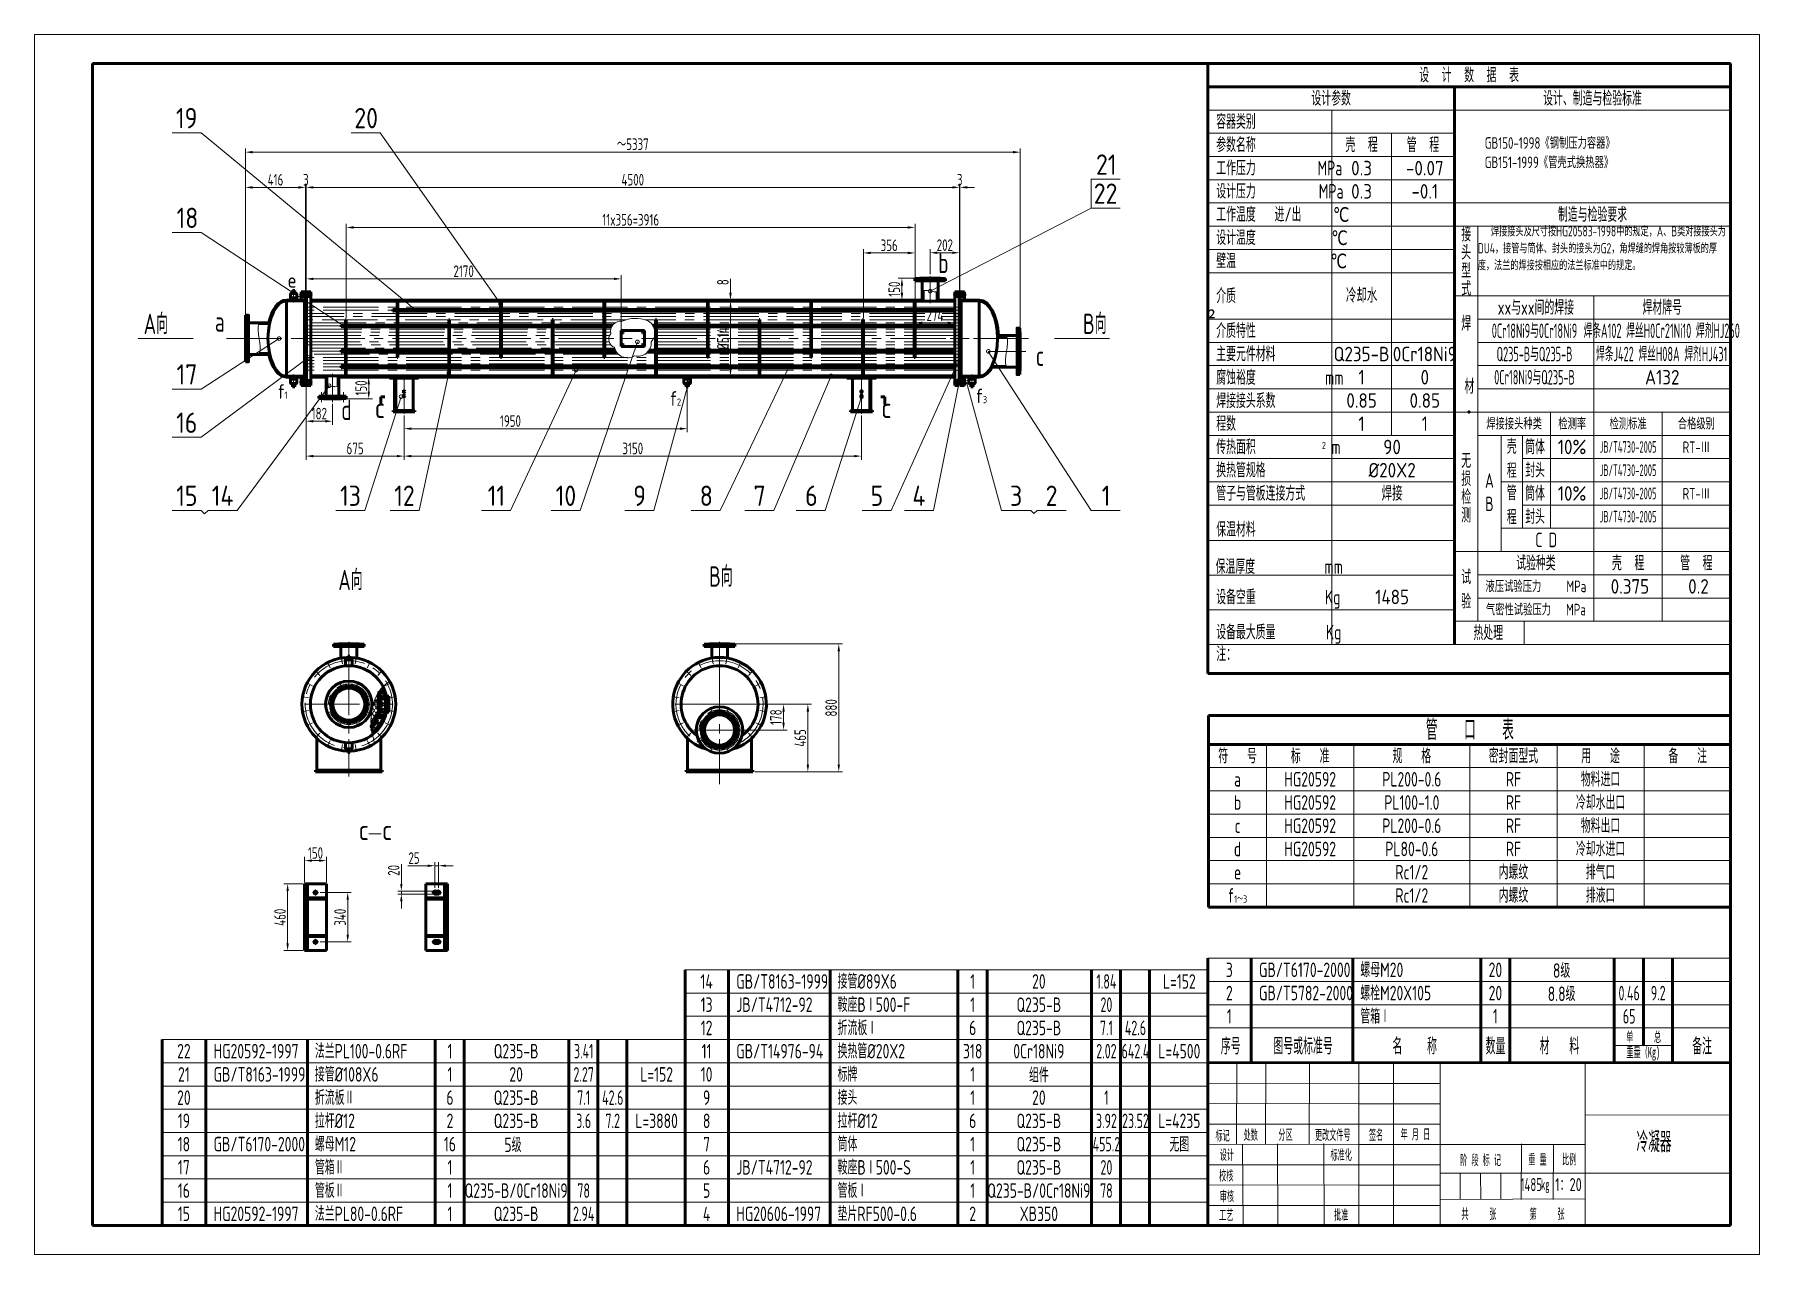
# Model space of a CAD drawing. Header units: millimetres. Extents: x 7535 to 9986, y -7836 to -7242.
# Drawn here: x 7535 to 8129, y -7662 to -7242 of the extents above; entities that cross this region are included whole.
import ezdxf
from ezdxf.enums import TextEntityAlignment as Align

# ---------------------------------------------------------------- set-up
doc = ezdxf.new("R2010")
doc.units = ezdxf.units.MM
doc.linetypes.add('CENTER2', pattern=[28.575, 19.05, -3.175, 3.175, -3.175])
for name, color, linetype, lineweight in [('中心线', 1, 'CENTER2', 15), ('剖面线', 2, 'Continuous', 20), ('尺寸线', 3, 'Continuous', 15), ('细实线', 4, 'Continuous', 15), ('轮廓线', 7, 'Continuous', 50)]:
    doc.layers.add(name, color=color, linetype=linetype, lineweight=lineweight)
doc.styles.add('HZ', font='gbenor.shx', dxfattribs={"bigfont": 'gbcbig.shx'})
doc.styles.add('宋体', font='txt.shx', dxfattribs={"bigfont": 'gbcbig.shx'})
doc.styles.add('工程字', font='gbenor.shx', dxfattribs={"width": 0.8, "bigfont": 'gbcbig.shx'})
doc.styles.add('文字3.5', font='SimSun.ttf', dxfattribs={"width": 0.5, "height": 3.5})
doc.styles.add('文字5.0', font='SimSun.ttf', dxfattribs={"width": 0.5, "height": 5})
doc.styles.add('样式 1', font='gbenor.shx', dxfattribs={"width": 0.8, "bigfont": 'gbcbig.shx'})
doc.styles.add('表格', font='gbenor.shx', dxfattribs={"width": 0.6, "bigfont": 'gbcbig.shx'})
doc.styles.add('表格2', font='gbenor.shx', dxfattribs={"width": 0.6, "bigfont": 'gbcbig.shx'})

msp = doc.modelspace()

# ---------------------------------------------------------------- texts
at = {"layer": '尺寸线', "style": 'HZ'}
for s, height, p in [('19', 7, (7584.09, -7274.71)), ('20', 7, (7645.51, -7274.71)), ('21', 7, (7900.9, -7290.71)), ('22', 7, (7900.14, -7300.71)), ('18', 7, (7584.3, -7309.06)), ('e', 5, (7622.53, -7329.57)), ('17', 7, (7584.3, -7362.95)), ('f', 5, (7618.97, -7367.84)), ('1', 2.5, (7621.47, -7367.84)), ('f', 5, (7754.06, -7370.24)), ('f', 5, (7859.41, -7369.36)), ('c', 7, (7652.55, -7374.5)), ('2', 2.5, (7756.56, -7370.24)), ('c', 7, (7826.97, -7374.5)), ('3', 2.5, (7861.91, -7369.36)), ('16', 7, (7584.15, -7379.58)), ('15', 7, (7584.18, -7404.72)), ('14', 7, (7596.42, -7404.72)), ('13', 7, (7640.59, -7404.72)), ('12', 7, (7659.24, -7404.72)), ('11', 7, (7691.43, -7404.72)), ('10', 7, (7714.84, -7404.72)), ('9', 7, (7741.55, -7404.72)), ('8', 7, (7764.47, -7404.72)), ('7', 7, (7782.98, -7404.72)), ('6', 7, (7800.75, -7404.72)), ('5', 7, (7823.29, -7404.72)), ('4', 7, (7837.68, -7404.72)), ('3', 7, (7871.31, -7404.72)), ('2', 7, (7883.57, -7404.72)), ('1', 7, (7902.87, -7404.72)), ('c', 7, (7646.98, -7519.8)), ('c', 7, (7655.04, -7519.8))]:
    msp.add_text(s, height=height, dxfattribs=at).set_placement(p)
at = {"layer": '尺寸线', "style": '工程字', "width": 0.8}
for s, p in [('b', (7846.6, -7324.58)), ('A向', (7572.98, -7345.54)), ('a', (7597.48, -7344.74)), ('B向', (7896.42, -7345.54)), ('c', (7880.18, -7356.53)), ('d', (7641.05, -7375.17)), ('B向', (7767.67, -7432.52)), ('A向', (7640.01, -7433.71))]:
    msp.add_text(s, height=7, dxfattribs=at).set_placement(p)
at = {"layer": '尺寸线', "char_height": 4, "attachment_point": 5, "style": '工程字'}
for s, insert in [('～5337', (7741.4, -7280.2)), ('416', (7618.37, -7292.44)), ('3', (7628.83, -7292.44)), ('4500', (7741.4, -7292.44)), ('3', (7853.98, -7292.44)), ('11x356=3916', (7740.67, -7306.23)), ('356', (7829.7, -7315.01)), ('202', (7848.85, -7314.94)), ('2170', (7683.15, -7323.94)), ('274', (7845.45, -7339.07)), ('182', (7633.45, -7372.94)), ('1950', (7699.27, -7375.5)), ('675', (7645.78, -7384.95)), ('3150', (7741.4, -7384.95)), ('150', (7632.13, -7524.21)), ('25', (7666.06, -7525.97))]:
    msp.add_mtext(s, dxfattribs=dict(at, insert=insert))
at = {"layer": '尺寸线', "char_height": 4, "attachment_point": 5, "rotation": 90, "style": '工程字'}
for s, insert in [('8', (7772.42, -7327.7)), ('150', (7831.45, -7330.11)), ('%%C514', (7772.42, -7347.11)), ('150', (7647.85, -7364.11)), ('880', (7809.71, -7474.25)), ('178', (7790.69, -7477.44)), ('465', (7799.07, -7484.62)), ('20', (7659.07, -7530.2)), ('460', (7619.92, -7546.33)), ('340', (7640.61, -7546.33))]:
    msp.add_mtext(s, dxfattribs=dict(at, insert=insert))
at = {"layer": '细实线'}
for s, insert, char_height, width, attachment_point, style in [('设  计  数  据  表', (8029.38, -7256.43), 5, 180, 5, '工程字'), ('设计参数', (7981.88, -7264.43), 5, 85, 5, '工程字'), ('设计、制造与检验标准', (8071.88, -7264.43), 5, 95, 5, '工程字'), ('容器类别', (7942.31, -7272.43), 5, 50, 4, '工程字'), ('参数名称', (7942.31, -7280.43), 5, 42.5, 4, '工程字'), ('壳  程', (7992.36, -7280.43), 5, 20.5066, 5, '工程字'), ('管  程', (8013.5, -7280.43), 5, 21.7684, 5, '工程字'), ('{\\H1.25x;工作压力 }           {\\H1.25x;MPa}', (7942.31, -7288.43), 4, 87.8745, 4, '工程字'), ('0.3', (7992.36, -7288.43), 5, 20.5066, 5, 'HZ'), ('-0.07', (8014.13, -7288.43), 5, 20.5066, 5, 'HZ'), ('设计压力          MPa', (7942.31, -7296.43), 5, 104.3566, 4, '工程字'), ('0.3', (7992.36, -7296.43), 5, 20.5066, 5, 'HZ'), ('-0.1', (8014.13, -7296.43), 5, 20.5066, 5, 'HZ'), ('工作温度   进/出     ℃', (7942.31, -7304.43), 5, 65.2863, 4, '工程字'), ('制造与检验要求', (8071.88, -7304.43), 5, 95, 5, '工程字'), ('设计温度            ℃', (7942.31, -7312.43), 5, 66.9333, 4, '工程字'), ('壁温               ℃', (7942.31, -7320.43), 5, 69.7569, 4, '样式 1'), ('介质', (7942.31, -7332.43), 5, 50, 4, '工程字'), ('冷却水', (7992.36, -7332.24), 5, 20.5066, 5, 'HZ'), ('xx与xx间的焊接', (8052.38, -7336.43), 5, 40, 5, '工程字'), ('焊材牌号', (8095.88, -7336.43), 5, 47, 5, '工程字'), ('介质特性', (7942.31, -7344.43), 5, 50, 4, '工程字'), ('{\\H1.25x;焊}        \\P\\P\\P{\\H1.25x; 材 }  ', (8028.38, -7352.75), 4, 8, 5, '工程字'), ('0Cr18Ni9与0Cr18Ni9', (8051.91, -7344.43), 5, 75.6, 5, '表格'), ('焊条A102 焊丝H0Cr21Ni10 焊剂HJ260', (8095.7, -7344.43), 5, 133.7867, 5, '表格'), ('主要元件材料', (7942.31, -7352.43), 5, 50, 4, '工程字'), ('Q235-B', (7992.36, -7352.43), 5, 20.5066, 5, 'HZ'), ('0Cr18Ni9', (8014.13, -7352.43), 5, 20.5066, 5, 'HZ'), ('Q235-B与Q235-B', (8051.91, -7352.43), 5, 75.6, 5, '表格'), ('焊条J422 焊丝H08A 焊剂HJ431', (8095.7, -7352.43), 5, 133.7867, 5, '表格'), ('腐蚀裕度           mm', (7942.31, -7360.54), 5, 87.625, 4, '工程字'), ('1', (7992.36, -7360.43), 5, 20.5066, 5, 'HZ'), ('0', (8014.13, -7360.43), 5, 20.5066, 5, 'HZ'), ('0Cr18Ni9与Q235-B', (8051.91, -7360.43), 5, 75.6, 5, '表格'), ('A132', (8095.88, -7360.43), 5, 20.5066, 5, 'HZ'), ('焊接接头系数', (7942.31, -7368.54), 5, 50, 4, '工程字'), ('0.85', (7992.36, -7368.43), 5, 20.5066, 5, 'HZ'), ('0.85', (8014.13, -7368.43), 5, 20.5066, 5, 'HZ'), ('程数', (7942.31, -7376.43), 5, 42.725, 4, '工程字'), ('1', (7992.36, -7376.43), 5, 20.5066, 5, 'HZ'), ('1', (8014.13, -7376.43), 5, 20.5066, 5, 'HZ'), ('焊接接头种类', (8044.88, -7376.43), 4, 31.1289, 5, '工程字'), ('检测率', (8064.88, -7376.43), 4, 15, 5, '工程字'), ('检测标准', (8084.13, -7376.43), 4, 23.5, 5, '工程字'), ('合格级别', (8107.63, -7376.43), 4, 29.75, 5, '工程字'), ('传热面积            m', (7942.31, -7384.43), 5, 88.5841, 4, '工程字'), ('90', (8002.87, -7384.43), 5, 20.5066, 5, 'HZ'), ('筒体', (8052.1, -7384.43), 5, 17, 5, '工程字'), ('10%', (8064.84, -7384.43), 5, 20.5066, 5, 'HZ'), ('换热管规格', (7942.31, -7392.43), 5, 42.725, 4, '工程字'), ('%%C20X2', (8002.87, -7392.43), 5, 20.5066, 5, 'HZ'), ('A', (8036.38, -7396.03), 5, 8, 5, '工程字'), ('封头', (8052.1, -7392.43), 5, 17, 5, '工程字'), ('管子与管板连接方式', (7942.31, -7400.43), 5, 68.555, 4, '工程字'), ('焊接', (8002.87, -7400.43), 5, 20.5066, 5, 'HZ'), ('筒体', (8052.1, -7400.43), 5, 17, 5, '工程字'), ('10%', (8064.84, -7400.43), 5, 20.5066, 5, 'HZ'), ('B', (8036.38, -7404.03), 5, 8, 5, '工程字'), ('封头', (8052.1, -7408.43), 5, 17, 5, '工程字'), ('保温材料', (7942.31, -7412.81), 5, 50, 4, '工程字'), ('C D', (8055.94, -7416.43), 5, 25, 5, '工程字'), ('保温厚度           mm', (7942.09, -7425.64), 5, 72.1244, 4, '工程字'), ('试验种类', (8052.38, -7424.43), 5, 40, 5, '工程字'), ('壳  程', (8084.13, -7424.43), 5, 23.5, 5, '工程字'), ('管  程', (8107.63, -7424.43), 5, 23.5, 5, '工程字'), ('{\\H1.25x;试}\\P{\\H1.25x;验}', (8028.38, -7433.43), 4, 8, 5, '工程字'), ('液压试验压力     MPa', (8052.38, -7432.43), 4, 40, 5, '工程字'), ('0.375', (8084.76, -7432.43), 5, 20.5066, 5, 'HZ'), ('0.2', (8108.37, -7432.43), 5, 20.5066, 5, 'HZ'), ('设备空重           Kg', (7942.31, -7436.87), 5, 77.4559, 4, '工程字'), ('1485', (8002.87, -7436.07), 5, 20.5066, 5, 'HZ'), ('气密性试验压力   MPa', (8052.38, -7440.43), 4, 40, 5, '工程字'), ('设备最大质量        Kg', (7942.31, -7445.68), 5, 77.9911, 1, '工程字'), ('热处理', (8035.96, -7448.43), 5, 23.1601, 5, '工程字'), ('注：', (7942.31, -7455.71), 5, 14.6887, 4, '工程字'), ('管   口   表', (8029.65, -7481.83), 7, 180, 5, '工程字'), ('符   号', (7949.65, -7490.83), 5, 20, 5, '工程字'), ('标   准', (7974.65, -7490.83), 5, 30, 5, '工程字'), ('规   格', (8009.65, -7490.83), 5, 40, 5, '工程字'), ('密封面型式', (8044.65, -7490.83), 5, 30, 5, '工程字'), ('用   途', (8074.65, -7490.83), 5, 30, 5, '工程字'), ('备   注', (8104.65, -7490.83), 5, 30, 5, '工程字'), ('物料进口', (8074.65, -7498.83), 5, 40, 5, '工程字'), ('a', (7949.65, -7498.83), 5, 20, 5, '工程字'), ('HG20592', (7974.65, -7498.83), 5, 30, 5, '工程字'), ('PL200-0.6', (8009.65, -7498.83), 5, 40, 5, '工程字'), ('RF', (8044.65, -7498.83), 5, 30, 5, '工程字'), ('b', (7949.65, -7506.83), 5, 20, 5, '工程字'), ('HG20592', (7974.65, -7506.83), 5, 30, 5, '工程字'), ('PL100-1.0', (8009.65, -7506.83), 5, 40, 5, '工程字'), ('RF', (8044.65, -7506.83), 5, 30, 5, '工程字'), ('冷却水出口', (8074.65, -7506.83), 5, 40, 5, '工程字'), ('c', (7949.65, -7514.83), 5, 20, 5, '工程字'), ('HG20592', (7974.65, -7514.83), 5, 30, 5, '工程字'), ('PL200-0.6', (8009.65, -7514.83), 5, 40, 5, '工程字'), ('RF', (8044.65, -7514.83), 5, 30, 5, '工程字'), ('物料出口', (8074.65, -7514.83), 5, 40, 5, '工程字'), ('冷却水进口', (8074.65, -7522.83), 5, 40, 5, '工程字'), ('d', (7949.65, -7522.83), 5, 20, 5, '工程字'), ('HG20592', (7974.65, -7522.83), 5, 30, 5, '工程字'), ('PL80-0.6', (8009.65, -7522.83), 5, 40, 5, '工程字'), ('RF', (8044.65, -7522.83), 5, 30, 5, '工程字'), ('e', (7949.65, -7530.83), 5, 20, 5, '工程字'), ('Rc1/2', (8009.65, -7530.83), 5, 40, 5, '工程字'), ('内螺纹', (8044.65, -7530.83), 5, 30, 5, '工程字'), ('排气口', (8074.65, -7530.83), 5, 40, 5, '工程字'), ('f{\\H0.5x;1～3}', (7949.64, -7538.82), 5, 20, 5, '工程字'), ('Rc1/2', (8009.65, -7538.83), 5, 40, 5, '工程字'), ('内螺纹', (8044.65, -7538.83), 5, 30, 5, '工程字'), ('排液口', (8074.65, -7538.83), 5, 40, 5, '工程字')]:
    msp.add_mtext(s, dxfattribs=dict(at, insert=insert, char_height=char_height, width=width, attachment_point=attachment_point, style=style))
at = {"layer": '细实线', "linetype": 'Continuous'}
for s, insert, char_height, width, attachment_point, style in [('     \\P      GB150-1998《钢制压力容器》\\P      GB151-1999《管壳式换热器》', (8024.38, -7271.11), 4, 95, 1, '工程字'), ('   焊接接头及尺寸按HG20583-1998中的规定，A、B类对接接头为DU4，接管与筒体、封头的接头为G2，角焊缝的焊角按较薄板的厚度，法兰的焊接按相应的法兰标准中的规定。', (8032.38, -7308.43), 3.5, 87, 1, '工程字'), ('2', (7978.67, -7382.65), 2.5, 2.3435, 1, '工程字'), ('壳程', (8044.07, -7388.43), 5, 4, 5, '工程字'), ('JB/T4730-2005', (8084.13, -7384.43), 4, 37.8222, 5, '表格2'), ('RT-Ⅲ', (8107.63, -7384.53), 4, 23.5, 5, '工程字'), ('JB/T4730-2005', (8084.13, -7392.43), 4, 37.8222, 5, '表格2'), ('管程', (8044.07, -7404.43), 5, 4, 5, '工程字'), ('JB/T4730-2005', (8084.13, -7400.43), 4, 37.8222, 5, '表格2'), ('RT-Ⅲ', (8107.63, -7400.53), 4, 23.5, 5, '工程字'), ('JB/T4730-2005', (8084.13, -7408.43), 4, 37.8222, 5, '表格2')]:
    msp.add_mtext(s, dxfattribs=dict(at, insert=insert, char_height=char_height, width=width, attachment_point=attachment_point, style=style))
at = {"layer": '细实线', "char_height": 4, "width": 8, "attachment_point": 5, "line_spacing_factor": 0.75, "style": '工程字'}
for s, insert in [('\\pi-0.24,l0.24,t4;{\\H1.25x;接}\\P\\pi0,l0;{\\H1.25x;头}\\P{\\H1.25x;型}\\P{\\H1.25x;式}', (8028.38, -7320.59)), ('{\\H1.25x;无}\\P{\\H1.25x;损}\\P{\\H1.25x;检}\\P{\\H1.25x;测}', (8028.38, -7398.53))]:
    msp.add_mtext(s, dxfattribs=dict(at, insert=insert))
at = {"layer": '轮廓线', "insert": (7939.38, -7336.43), "char_height": 5, "width": 50, "attachment_point": 4, "style": '宋体'}
msp.add_mtext('{\\fSimSun|b0|i0|c134|p0;\\P\\fFangSong_GB2312|b0|i0|c134|p49;²}', dxfattribs=at)

# ---------------------------------------------------------------- blocks, each defined once
blk = doc.blocks.new('横A2')
at = {"layer": '剖面线'}
for p, q in [((-180, 66), (-180.07, 37.98)), ((-170, 65.97), (-170.07, 37.95)), ((-155, 65.94), (-155.07, 37.92)), ((-138, 66.03), (-137.99, 9.99)), ((-126, 66.03), (-125.99, 9.99)), ((-110, 66.03), (-109.99, 9.99)), ((-60, 66.04), (-59.99, 10)), ((-190, 59), (-138, 58.9)), ((-138.04, 58.9), (-110, 58.9)), ((-190.01, 52), (-138.01, 51.9)), ((-138.04, 51.9), (-110, 51.9)), ((-10, 48.04), (-60, 48.01)), ((-190, 44.9), (-110, 44.9)), ((-190.04, 38), (-138.04, 37.9)), ((-178, 38), (-177.85, 10)), ((-166, 38.07), (-165.85, 10.07)), ((-150, 38.15), (-149.85, 10.15)), ((-138.04, 37.9), (-110, 37.9)), ((-110, 37.9), (-59.99, 37.9)), ((-81.99, 38.07), (-82.07, 18.97)), ((-70.99, 38.02), (-71.07, 18.93)), ((-190, 30.9), (-110, 30.9)), ((-190.07, 24), (-138.07, 23.9)), ((-138.04, 23.9), (-110, 23.9)), ((-59.98, 28.01), (-110, 28.01)), ((-103.03, 28.14), (-103.12, 19.09)), ((-96.04, 28.01), (-96.01, 19.01)), ((-89.04, 28.01), (-89.12, 18.96)), ((-9.99, 28.04), (-59.98, 28.01)), ((-109.82, 18.97), (-59.99, 19.13)), ((-190, 16.9), (-110, 16.9))]:
    blk.add_line(p, q, dxfattribs=at)
at = {"layer": '细实线'}
for p, q in [((-594, 420), (0, 420)), ((-594, 0), (-594, 420)), ((0, 420), (0, 0)), ((-190, 78), (-10, 78)), ((-50, 72), (-30, 72)), ((0, 0), (-594, 0))]:
    blk.add_line(p, q, dxfattribs=at)
at = {"layer": '轮廓线'}
for p, q in [((-10, 410), (-574, 410)), ((-574, 410), (-574, 10)), ((-10, 10), (-10, 410)), ((-190, 10), (-190, 78)), ((-175, 66), (-175, 78)), ((-140, 66), (-140, 78)), ((-96, 66), (-96, 78)), ((-86, 66), (-86, 78)), ((-50, 66), (-50, 78)), ((-40, 72), (-39.98, 78)), ((-30, 66), (-30, 78)), ((-10, 78), (-10, 10)), ((-190, 66), (-10, 66.04)), ((-574, 10), (-10, 10)), ((-10, 10), (-190, 10))]:
    blk.add_line(p, q, dxfattribs=at)
at = {"layer": '细实线', "style": '工程字', "width": 0.8}
for tag, height, p in [('1', 7, (-36.32, 35.21)), ('3', 4.5, (-78.58, 21.8)), ('4', 4.5, (-65.78, 21.8)), ('2', 7, (-36.32, 16.51))]:
    blk.add_attdef(tag, text='', height=height, dxfattribs=at).set_placement(p, align=Align.CENTER)
at = {"layer": '轮廓线', "width": 0.5}
for s, height, style, p in [('序号', 5, '文字3.5', (-182.07, 72)), ('图号或标准号', 5, '文字3.5', (-157.17, 72)), ('名     称', 5, '文字3.5', (-118.73, 72)), ('数量', 5, '文字3.5', (-90.9, 72)), ('材    料', 5, '文字3.5', (-68.89, 72)), ('单', 3.5, '文字3.5', (-44.65, 75)), ('重量（Kg)', 3.5, '文字3.5', (-40, 69.34)), ('总', 3.5, '文字3.5', (-35.08, 75)), ('备注', 5, '文字3.5', (-19.74, 72)), ('标记', 3.5, '文字5.0', (-184.88, 41.05)), ('处数', 3.5, '文字5.0', (-175.18, 41.29)), ('分区 ', 3.5, '文字5.0', (-162.51, 41.29)), ('更改文件号', 3.5, '文字5.0', (-146.94, 41.29)), ('签名', 3.5, '文字5.0', (-132.04, 41.29)), ('年 月 日', 3.5, '文字5.0', (-118.48, 41.51)), ('设计', 3.5, '文字5.0', (-183.41, 34.4)), ('标准化', 3.5, '文字5.0', (-144.05, 34.4)), ('阶 段 标 记', 3.5, '文字5.0', (-96.04, 32.62)), ('重 量', 3.5, '文字5.0', (-76.45, 32.85)), ('比例', 3.5, '文字5.0', (-65.55, 32.85)), ('校核', 3.5, '文字5.0', (-183.63, 27.29)), ('kg', 3.5, '文字5.0', (-73.78, 23.52)), ('审核', 3.5, '文字5.0', (-183.41, 20.18)), ('工艺', 3.5, '文字5.0', (-183.63, 13.74)), ('批准', 3.5, '文字5.0', (-144.05, 13.74)), ('共     张        第     张', 3.5, '文字5.0', (-84.9, 14.06))]:
    blk.add_text(s, height=height, dxfattribs=dict(at, style=style)).set_placement(p, align=Align.MIDDLE)
blk = doc.blocks.new('明细表属性')
at = {"layer": '细实线'}
for p, q in [((-180, 8), (0, 8)), ((0, 0), (-180, 0))]:
    blk.add_line(p, q, dxfattribs=at)
at = {"layer": '轮廓线'}
for p, q in [((-180, 0), (-180, 8)), ((-165, 0), (-165, 8)), ((-130, 0), (-130, 8)), ((-86, 0), (-86, 8)), ((-76, 0), (-76, 8)), ((-40, 0), (-40, 8)), ((-30, 0), (-30, 8)), ((-20, 0), (-20, 8)), ((0, 8), (0, 0))]:
    blk.add_line(p, q, dxfattribs=at)
at = {"layer": '细实线', "lineweight": 15, "style": '工程字'}
for tag, width, p in [('8', 0.8, (-172.56, 4)), ('5', 0.8, (-80.94, 4)), ('4', 0.8, (-58.15, 4)), ('3', 0.7, (-34.89, 4)), ('2', 0.7, (-24.89, 4)), ('1', 0.8, (-9.78, 4))]:
    blk.add_attdef(tag, text='', height=5, dxfattribs=dict(at, width=width)).set_placement(p, align=Align.MIDDLE)
at = {"layer": '细实线', "lineweight": 15, "style": '工程字', "width": 0.8}
for tag, p in [('7', (-162.33, 4)), ('6', (-127.45, 4))]:
    blk.add_attdef(tag, text='', height=5, dxfattribs=at).set_placement(p, align=Align.MIDDLE_LEFT)
blk = doc.blocks.new('_DotSmall')
at = {"color": 0, "linetype": 'ByBlock', "const_width": 0.5}
blk.add_lwpolyline([(-0.0625, 0, 1), (0.0625, 0, 1)], format="xyb", close=True, dxfattribs=at)

# ---------------------------------------------------------------- linework, layer by layer
at = {"color": 0, "linetype": 'Continuous'}
for p, q in [((7659.14, -7337.78), (7659.14, -7336.96)), ((7659.65, -7336.82), (7659.18, -7336.82)), ((7659.65, -7337.1), (7659.18, -7337.1)), ((7659.65, -7337.64), (7659.18, -7337.64)), ((7659.65, -7337.91), (7659.18, -7337.91)), ((7659.69, -7337.78), (7659.69, -7336.96)), ((7659.69, -7337.78), (7659.69, -7336.96)), ((7660.19, -7336.82), (7659.73, -7336.82)), ((7660.19, -7337.1), (7659.73, -7337.1)), ((7660.19, -7337.64), (7659.73, -7337.64)), ((7660.19, -7337.91), (7659.73, -7337.91)), ((7660.23, -7337.78), (7660.23, -7336.96)), ((7641.33, -7343.19), (7641.33, -7342.37)), ((7641.84, -7342.24), (7641.37, -7342.24)), ((7641.84, -7342.51), (7641.37, -7342.51)), ((7641.84, -7343.05), (7641.37, -7343.05)), ((7641.84, -7343.33), (7641.37, -7343.33)), ((7641.88, -7343.19), (7641.88, -7342.37)), ((7641.88, -7343.19), (7641.88, -7342.37)), ((7642.39, -7342.24), (7641.92, -7342.24)), ((7642.39, -7342.51), (7641.92, -7342.51)), ((7642.39, -7343.05), (7641.92, -7343.05)), ((7642.39, -7343.33), (7641.92, -7343.33)), ((7642.43, -7343.19), (7642.43, -7342.37)), ((7641.33, -7351.85), (7641.33, -7351.03)), ((7641.84, -7350.9), (7641.37, -7350.9)), ((7641.84, -7351.17), (7641.37, -7351.17)), ((7641.84, -7351.71), (7641.37, -7351.71)), ((7641.84, -7351.99), (7641.37, -7351.99)), ((7641.88, -7351.85), (7641.88, -7351.03)), ((7641.88, -7351.85), (7641.88, -7351.03)), ((7642.39, -7350.9), (7641.92, -7350.9)), ((7642.39, -7351.17), (7641.92, -7351.17)), ((7642.39, -7351.71), (7641.92, -7351.71)), ((7642.39, -7351.99), (7641.92, -7351.99)), ((7642.43, -7351.85), (7642.43, -7351.03)), ((7641.33, -7357.26), (7641.33, -7356.45)), ((7641.84, -7356.31), (7641.37, -7356.31)), ((7641.84, -7356.58), (7641.37, -7356.58)), ((7641.84, -7357.13), (7641.37, -7357.13)), ((7641.84, -7357.4), (7641.37, -7357.4)), ((7641.88, -7357.26), (7641.88, -7356.45)), ((7641.88, -7357.26), (7641.88, -7356.45)), ((7642.39, -7356.31), (7641.92, -7356.31)), ((7642.39, -7356.58), (7641.92, -7356.58)), ((7642.39, -7357.13), (7641.92, -7357.13)), ((7642.39, -7357.4), (7641.92, -7357.4)), ((7642.43, -7357.26), (7642.43, -7356.45))]:
    msp.add_line(p, q, dxfattribs=at)
for centre, radius, start, end in [((7659.39, -7336.96), 0.251, 147.13278, 212.86722), ((7660.08, -7337.37), 0.945, 163.22135, 196.77865), ((7659.39, -7337.78), 0.251, 147.13278, 212.86722), ((7659.43, -7336.96), 0.251, 327.13278, 32.86722), ((7658.74, -7337.37), 0.945, 343.22135, 16.77865), ((7659.43, -7337.78), 0.251, 327.13278, 32.86722), ((7659.94, -7336.96), 0.251, 147.13278, 212.86722), ((7660.63, -7337.37), 0.945, 163.22135, 196.77865), ((7659.94, -7337.78), 0.251, 147.13278, 212.86722), ((7659.98, -7336.96), 0.251, 327.13278, 32.86722), ((7659.29, -7337.37), 0.945, 343.22135, 16.77865), ((7659.98, -7337.78), 0.251, 327.13278, 32.86722), ((7641.58, -7342.37), 0.251, 147.13278, 212.86722), ((7642.27, -7342.78), 0.945, 163.22135, 196.77865), ((7641.58, -7343.19), 0.251, 147.13278, 212.86722), ((7641.63, -7342.37), 0.251, 327.13278, 32.86722), ((7640.93, -7342.78), 0.945, 343.22135, 16.77865), ((7641.63, -7343.19), 0.251, 327.13278, 32.86722), ((7642.13, -7342.37), 0.251, 147.13278, 212.86722), ((7642.82, -7342.78), 0.945, 163.22135, 196.77865), ((7642.13, -7343.19), 0.251, 147.13278, 212.86722), ((7642.18, -7342.37), 0.251, 327.13278, 32.86722), ((7641.48, -7342.78), 0.945, 343.22135, 16.77865), ((7642.18, -7343.19), 0.251, 327.13278, 32.86722), ((7641.58, -7351.03), 0.251, 147.13278, 212.86722), ((7642.27, -7351.44), 0.945, 163.22135, 196.77865), ((7641.58, -7351.85), 0.251, 147.13278, 212.86722), ((7641.63, -7351.03), 0.251, 327.13278, 32.86722), ((7640.93, -7351.44), 0.945, 343.22135, 16.77865), ((7641.63, -7351.85), 0.251, 327.13278, 32.86722), ((7642.13, -7351.03), 0.251, 147.13278, 212.86722), ((7642.82, -7351.44), 0.945, 163.22135, 196.77865), ((7642.13, -7351.85), 0.251, 147.13278, 212.86722), ((7642.18, -7351.03), 0.251, 327.13278, 32.86722), ((7641.48, -7351.44), 0.945, 343.22135, 16.77865), ((7642.18, -7351.85), 0.251, 327.13278, 32.86722), ((7641.58, -7356.45), 0.251, 147.13278, 212.86722), ((7642.27, -7356.85), 0.945, 163.22135, 196.77865), ((7641.58, -7357.26), 0.251, 147.13278, 212.86722), ((7641.63, -7356.45), 0.251, 327.13278, 32.86722), ((7640.93, -7356.85), 0.945, 343.22135, 16.77865), ((7641.63, -7357.26), 0.251, 327.13278, 32.86722), ((7642.13, -7356.45), 0.251, 147.13278, 212.86722), ((7642.82, -7356.85), 0.945, 163.22135, 196.77865), ((7642.13, -7357.26), 0.251, 147.13278, 212.86722), ((7642.18, -7356.45), 0.251, 327.13278, 32.86722), ((7641.48, -7356.85), 0.945, 343.22135, 16.77865), ((7642.18, -7357.26), 0.251, 327.13278, 32.86722)]:
    msp.add_arc(centre, radius, start, end, dxfattribs=at)
at = {"layer": '中心线'}
for p, q in [((7839.55, -7327.61), (7839.55, -7326.15)), ((7843.8, -7327.89), (7843.8, -7325.61)), ((7843.8, -7327.89), (7843.8, -7334.95)), ((7848.05, -7327.61), (7848.05, -7326.15)), ((7624.6, -7331.47), (7624.6, -7334.72)), ((7629.25, -7332.11), (7626.52, -7332.11)), ((7628.4, -7332.11), (7631.14, -7332.11)), ((7854.4, -7332.11), (7851.67, -7332.11)), ((7853.55, -7332.11), (7856.29, -7332.11)), ((7607.79, -7340.11), (7609.38, -7340.11)), ((7735.34, -7341.7), (7628.75, -7341.7)), ((7853.9, -7336.29), (7628.9, -7336.29)), ((7853.9, -7337.37), (7628.9, -7337.37)), ((7841.99, -7338.45), (7628.9, -7338.45)), ((7841.96, -7339.53), (7628.9, -7339.53)), ((7739.17, -7340.62), (7628.9, -7340.62)), ((7841.91, -7340.62), (7745.57, -7340.62)), ((7853.9, -7341.7), (7747.57, -7341.7)), ((7853.9, -7340.62), (7847.91, -7340.62)), ((7853.9, -7339.53), (7847.93, -7339.53)), ((7853.9, -7338.45), (7847.95, -7338.45)), ((7601.49, -7347.11), (7878.55, -7347.11)), ((7609.93, -7347.11), (7607.29, -7347.11)), ((7625.56, -7347.11), (7630.16, -7347.11)), ((7632.1, -7347.11), (7627.5, -7347.11)), ((7734.26, -7342.78), (7628.9, -7342.78)), ((7733.8, -7343.86), (7628.9, -7343.86)), ((7733.71, -7344.95), (7628.9, -7344.95)), ((7733.44, -7346.03), (7628.9, -7346.03)), ((7853.9, -7342.78), (7748.42, -7342.78)), ((7853.9, -7343.86), (7748.86, -7343.86)), ((7853.9, -7346.03), (7748.9, -7346.03)), ((7853.9, -7344.95), (7749.01, -7344.95)), ((7850.71, -7347.11), (7855.31, -7347.11)), ((7857.25, -7347.11), (7852.65, -7347.11)), ((7875.02, -7344.53), (7873.43, -7344.53)), ((7736.46, -7352.52), (7628.75, -7352.52)), ((7733.25, -7348.19), (7628.9, -7348.19)), ((7733.85, -7349.28), (7628.9, -7349.28)), ((7735.13, -7350.36), (7628.9, -7350.36)), ((7735.58, -7351.44), (7628.9, -7351.44)), ((7853.9, -7353.61), (7628.9, -7353.61)), ((7853.9, -7352.52), (7745.52, -7352.52)), ((7853.9, -7351.44), (7746.75, -7351.44)), ((7853.9, -7350.36), (7747.39, -7350.36)), ((7853.9, -7349.28), (7747.68, -7349.28)), ((7853.9, -7348.19), (7747.75, -7348.19)), ((7863.82, -7351.53), (7876.8, -7351.53)), ((7872.88, -7351.53), (7875.52, -7351.53)), ((7607.79, -7354.11), (7609.38, -7354.11)), ((7624.6, -7362.76), (7624.6, -7359.5)), ((7853.9, -7354.69), (7628.9, -7354.69)), ((7853.9, -7355.77), (7628.9, -7355.77)), ((7853.9, -7356.85), (7628.9, -7356.85)), ((7853.9, -7357.94), (7628.9, -7357.94)), ((7638, -7365.6), (7638, -7359.23)), ((7760.15, -7362.76), (7760.15, -7359.5)), ((7858.2, -7362.76), (7858.2, -7359.5)), ((7875.02, -7358.53), (7873.43, -7358.53)), ((7629.25, -7362.11), (7626.52, -7362.11)), ((7628.4, -7362.11), (7631.14, -7362.11)), ((7634.25, -7368.96), (7634.25, -7365.6)), ((7638, -7368.96), (7638, -7365.6)), ((7641.75, -7368.96), (7641.75, -7365.6)), ((7662.65, -7359.85), (7662.65, -7373.02)), ((7820.15, -7359.85), (7820.15, -7373.02)), ((7854.4, -7362.11), (7851.67, -7362.11)), ((7853.55, -7362.11), (7856.29, -7362.11)), ((7639.37, -7453.5), (7639.37, -7452.04)), ((7643.62, -7453.78), (7643.62, -7451.5)), ((7643.62, -7453.78), (7643.62, -7460.84)), ((7647.87, -7453.5), (7647.87, -7452.04)), ((7767.02, -7453.5), (7767.02, -7452.04)), ((7771.27, -7453.78), (7771.27, -7451.5)), ((7771.27, -7453.78), (7771.27, -7460.84)), ((7775.52, -7453.5), (7775.52, -7452.04)), ((7637.24, -7460.48), (7636.37, -7458.78)), ((7641.42, -7459.13), (7641.12, -7457.24)), ((7643.62, -7457.35), (7643.62, -7460.61)), ((7643.62, -7457.68), (7643.62, -7488.31)), ((7645.81, -7459.13), (7646.11, -7457.24)), ((7649.99, -7460.48), (7650.86, -7458.78)), ((7764.89, -7460.48), (7764.03, -7458.78)), ((7769.07, -7459.13), (7768.77, -7457.24)), ((7771.27, -7457.35), (7771.27, -7460.61)), ((7771.27, -7457.68), (7771.27, -7488.31)), ((7773.47, -7459.13), (7773.76, -7457.24)), ((7777.65, -7460.48), (7778.51, -7458.78)), ((7631.1, -7466.62), (7629.4, -7465.75)), ((7633.69, -7463.07), (7632.34, -7461.72)), ((7640.67, -7465.87), (7641.19, -7467.13)), ((7646.57, -7465.87), (7646.05, -7467.13)), ((7653.55, -7463.07), (7654.9, -7461.72)), ((7656.13, -7466.62), (7657.83, -7465.75)), ((7758.75, -7466.62), (7757.05, -7465.75)), ((7761.34, -7463.07), (7759.99, -7461.72)), ((7781.2, -7463.07), (7782.55, -7461.72)), ((7783.78, -7466.62), (7785.48, -7465.75)), ((7629.75, -7470.8), (7627.86, -7470.5)), ((7636.49, -7470.05), (7637.75, -7470.57)), ((7650.74, -7470.05), (7649.48, -7470.57)), ((7652.37, -7473), (7654.87, -7468.67)), ((7653.62, -7473), (7652.63, -7471.29)), ((7654.87, -7473), (7653.18, -7470.08)), ((7653.62, -7473), (7654.87, -7470.83)), ((7654.87, -7470.83), (7653.8, -7468.98)), ((7654.87, -7468.67), (7654.47, -7467.98)), ((7657.49, -7470.8), (7659.38, -7470.5)), ((7757.4, -7470.8), (7755.51, -7470.5)), ((7785.14, -7470.8), (7787.03, -7470.5)), ((7629.75, -7475.19), (7627.86, -7475.49)), ((7628.3, -7473), (7658.93, -7473)), ((7636.49, -7475.95), (7637.75, -7475.43)), ((7650.74, -7475.95), (7649.48, -7475.43)), ((7654.87, -7473), (7651.25, -7479.27)), ((7651.26, -7477.58), (7652.37, -7479.49)), ((7653.62, -7473), (7651.3, -7477.02)), ((7654.87, -7475.16), (7651.38, -7481.2)), ((7651.44, -7475.72), (7652.99, -7478.41)), ((7652.37, -7473), (7651.74, -7474.08)), ((7651.74, -7474.08), (7653.62, -7477.33)), ((7652.37, -7473), (7652.15, -7472.61)), ((7652.37, -7473), (7654.87, -7477.33)), ((7653.62, -7473), (7654.87, -7475.16)), ((7657.49, -7475.19), (7659.38, -7475.49)), ((7757.4, -7475.19), (7755.51, -7475.49)), ((7755.96, -7473), (7786.58, -7473)), ((7764.81, -7473), (7763.73, -7473)), ((7768.32, -7474.75), (7768.84, -7476.01)), ((7774.22, -7474.75), (7773.7, -7476.01)), ((7777.73, -7473), (7778.81, -7473)), ((7785.14, -7475.19), (7787.03, -7475.49)), ((7631.1, -7479.37), (7629.4, -7480.24)), ((7633.69, -7482.93), (7632.34, -7484.28)), ((7640.67, -7480.12), (7641.19, -7478.86)), ((7646.57, -7480.12), (7646.05, -7478.86)), ((7651.27, -7479.75), (7651.74, -7480.58)), ((7653.55, -7482.93), (7654.9, -7484.28)), ((7656.13, -7479.37), (7657.83, -7480.24)), ((7758.75, -7479.37), (7757.05, -7480.24)), ((7761.34, -7482.93), (7759.99, -7484.28)), ((7762.39, -7481.87), (7780.14, -7481.87)), ((7764.14, -7478.92), (7765.4, -7479.44)), ((7764.14, -7484.82), (7765.4, -7484.3)), ((7778.39, -7478.92), (7777.14, -7479.44)), ((7778.39, -7484.82), (7777.14, -7484.3)), ((7781.2, -7482.93), (7782.55, -7484.28)), ((7783.78, -7479.37), (7785.48, -7480.24)), ((7637.24, -7485.51), (7636.37, -7487.21)), ((7641.42, -7486.87), (7641.12, -7488.76)), ((7643.62, -7491.38), (7643.62, -7485.02)), ((7643.62, -7488.64), (7643.62, -7485.39)), ((7643.62, -7486.65), (7643.62, -7497.85)), ((7645.81, -7486.87), (7646.11, -7488.76)), ((7649.99, -7485.51), (7650.86, -7487.21)), ((7764.89, -7485.51), (7764.03, -7487.21)), ((7768.32, -7489), (7768.84, -7487.74)), ((7771.27, -7491.38), (7771.27, -7485.02)), ((7771.27, -7488.64), (7771.27, -7485.39)), ((7774.22, -7489), (7773.7, -7487.74)), ((7777.65, -7485.51), (7778.51, -7487.21)), ((7643.62, -7494.75), (7643.62, -7491.38)), ((7771.27, -7500.47), (7771.27, -7491.38)), ((7631.08, -7537.83), (7633.17, -7537.83)), ((7632.13, -7536.78), (7632.13, -7538.87)), ((7674.29, -7537.83), (7672.19, -7537.83)), ((7673.24, -7536.78), (7673.24, -7538.87)), ((7675.54, -7537.83), (7673.44, -7537.83)), ((7674.49, -7536.78), (7674.49, -7538.87)), ((7631.08, -7554.83), (7633.17, -7554.83)), ((7632.13, -7555.87), (7632.13, -7553.78)), ((7674.29, -7554.83), (7672.19, -7554.83)), ((7673.24, -7555.87), (7673.24, -7553.78)), ((7675.54, -7554.83), (7673.44, -7554.83)), ((7674.49, -7555.87), (7674.49, -7553.78))]:
    msp.add_line(p, q, dxfattribs=at)
for centre, radius in [((7643.62, -7473), 15), ((7643.62, -7473), 7), ((7771.27, -7481.87), 7)]:
    msp.add_circle(centre, radius, dxfattribs=at)
msp.add_arc((7771.27, -7473), 15, 295.77495, 244.22505, dxfattribs=at)
at = {"layer": '尺寸线'}
for p, q in [((7607.98, -7340.14), (7607.98, -7281.69)), ((7874.83, -7344.55), (7874.83, -7281.69)), ((7610.48, -7282.94), (7872.33, -7282.94)), ((7607.98, -7340.14), (7607.98, -7293.81)), ((7628.75, -7332.29), (7628.75, -7293.81)), ((7628.75, -7332.29), (7628.75, -7293.81)), ((7628.9, -7332.29), (7628.9, -7293.81)), ((7628.9, -7332.29), (7628.9, -7293.81)), ((7853.9, -7332.29), (7853.9, -7293.81)), ((7853.9, -7332.29), (7853.9, -7293.81)), ((7854.05, -7332.29), (7854.05, -7293.81)), ((7899.26, -7302.24), (7899.26, -7292.24)), ((7899.26, -7292.24), (7909.26, -7292.24)), ((7626.25, -7295.06), (7610.48, -7295.06)), ((7626.25, -7295.06), (7623.75, -7295.06)), ((7628.9, -7295.06), (7628.75, -7295.06)), ((7631.4, -7295.06), (7633.9, -7295.06)), ((7851.4, -7295.06), (7631.4, -7295.06)), ((7851.4, -7295.06), (7848.9, -7295.06)), ((7853.9, -7295.06), (7854.05, -7295.06)), ((7856.55, -7295.06), (7859.05, -7295.06)), ((7642.73, -7339.94), (7642.73, -7307.6)), ((7836.1, -7308.85), (7645.23, -7308.85)), ((7838.6, -7333.84), (7838.6, -7307.6)), ((7820.8, -7339.94), (7820.8, -7316.39)), ((7836.1, -7317.64), (7823.3, -7317.64)), ((7838.6, -7333.84), (7838.6, -7316.39)), ((7843.8, -7324.99), (7843.8, -7316.31)), ((7851.4, -7317.56), (7846.3, -7317.56)), ((7853.9, -7332.29), (7853.9, -7316.31)), ((7628.9, -7360.69), (7628.9, -7325.31)), ((7734.9, -7326.56), (7631.4, -7326.56)), ((7737.4, -7349.24), (7737.4, -7325.31)), ((7775.04, -7331.36), (7775.04, -7326.54)), ((7839.58, -7326.36), (7832.82, -7326.36)), ((7834.07, -7328.86), (7834.07, -7331.36)), ((7774.12, -7333.86), (7776.29, -7333.86)), ((7774.12, -7334.26), (7776.29, -7334.26)), ((7775.04, -7334.26), (7775.04, -7333.86)), ((7775.67, -7334.26), (7776.29, -7334.26)), ((7839.58, -7333.86), (7832.82, -7333.86)), ((7838.6, -7335.09), (7838.6, -7342.95)), ((7775.04, -7336.76), (7775.04, -7357.46)), ((7775.04, -7336.76), (7775.04, -7339.26)), ((7849.8, -7341.7), (7841.1, -7341.7)), ((7852.3, -7337.69), (7852.3, -7342.95)), ((7582.13, -7347.11), (7571.05, -7347.11)), ((7590, -7347.11), (7582.13, -7347.11)), ((7886.62, -7347.11), (7894.48, -7347.11)), ((7894.48, -7347.11), (7905.57, -7347.11)), ((7628.9, -7361.94), (7628.9, -7388.83)), ((7628.9, -7361.94), (7628.9, -7376.82)), ((7641.73, -7360.36), (7651.72, -7360.36)), ((7650.47, -7365.36), (7650.47, -7362.86)), ((7760.15, -7364.34), (7760.15, -7379.38)), ((7774.12, -7359.96), (7776.29, -7359.96)), ((7638, -7369.59), (7638, -7376.82)), ((7641.73, -7367.86), (7651.72, -7367.86)), ((7635.5, -7375.57), (7631.4, -7375.57)), ((7662.65, -7373.65), (7662.65, -7388.83)), ((7662.65, -7373.65), (7662.65, -7388.83)), ((7662.65, -7373.65), (7662.65, -7379.38)), ((7820.15, -7373.65), (7820.15, -7388.83)), ((7665.15, -7378.13), (7757.65, -7378.13)), ((7631.4, -7387.58), (7660.15, -7387.58)), ((7817.65, -7387.58), (7665.15, -7387.58)), ((7592.73, -7406.25), (7582.73, -7406.25)), ((7593.94, -7407.46), (7592.73, -7406.25)), ((7595.15, -7406.25), (7593.94, -7407.46)), ((7878.41, -7406.25), (7879.53, -7407.37)), ((7879.53, -7407.37), (7880.65, -7406.25)), ((7880.65, -7406.25), (7890.65, -7406.25)), ((7775.49, -7452.25), (7813.58, -7452.25)), ((7812.33, -7454.75), (7812.33, -7493.75)), ((7771.89, -7473), (7794.56, -7473)), ((7789.8, -7473), (7802.94, -7473)), ((7793.31, -7479.37), (7793.31, -7475.5)), ((7801.69, -7475.5), (7801.69, -7493.75)), ((7771.89, -7481.87), (7794.56, -7481.87)), ((7783.39, -7496.25), (7802.94, -7496.25)), ((7783.39, -7496.25), (7813.58, -7496.25)), ((7650.54, -7517.65), (7654.79, -7517.65)), ((7628.38, -7534.2), (7628.38, -7525.59)), ((7635.88, -7534.2), (7635.88, -7525.59)), ((7630.88, -7526.84), (7633.38, -7526.84)), ((7661.7, -7534.83), (7661.7, -7528.07)), ((7670.74, -7528.59), (7663.88, -7528.59)), ((7673.24, -7536.15), (7673.24, -7527.34)), ((7674.49, -7528.59), (7673.24, -7528.59)), ((7674.49, -7536.15), (7674.49, -7527.34)), ((7676.99, -7528.59), (7679.49, -7528.59)), ((7627.75, -7534.83), (7621.29, -7534.83)), ((7622.54, -7537.33), (7622.54, -7555.33)), ((7633.8, -7537.83), (7644.48, -7537.83)), ((7672.61, -7537.33), (7660.45, -7537.33)), ((7661.7, -7538.33), (7661.7, -7537.33)), ((7643.23, -7540.33), (7643.23, -7552.33)), ((7672.61, -7538.33), (7660.45, -7538.33)), ((7661.7, -7540.83), (7661.7, -7543.33)), ((7633.8, -7554.83), (7644.48, -7554.83)), ((7627.75, -7557.83), (7621.29, -7557.83))]:
    msp.add_line(p, q, dxfattribs=at)
for points in [[(7666.74, -7337.37), (7592.73, -7276.25), (7582.73, -7276.25)], [(7695.85, -7335.2), (7654.46, -7276.25), (7644.46, -7276.25)], [(7843.8, -7330.76), (7899.26, -7302.24), (7909.26, -7302.24)], [(7641.84, -7342.78), (7592.73, -7310.59), (7582.73, -7310.59)], [(7619.63, -7347.11), (7592.73, -7364.49), (7582.73, -7364.49)], [(7629.76, -7353.61), (7592.73, -7381.11), (7582.73, -7381.11)], [(7742.98, -7348.25), (7723.28, -7406.25), (7713.28, -7406.25)], [(7863.82, -7351.53), (7899.26, -7406.25), (7909.26, -7406.25)], [(7678.04, -7358.89), (7667.85, -7406.25), (7657.85, -7406.25)], [(7721.86, -7357.94), (7699.28, -7406.25), (7689.28, -7406.25)], [(7795.31, -7356.55), (7771.45, -7406.25), (7761.45, -7406.25)], [(7853.05, -7355.77), (7830.39, -7406.25), (7820.39, -7406.25)], [(7636.85, -7363.36), (7605.15, -7406.25), (7595.15, -7406.25)], [(7760.83, -7361.49), (7748.62, -7406.25), (7738.62, -7406.25)], [(7809.67, -7359.96), (7789.95, -7406.25), (7779.95, -7406.25)], [(7853.98, -7361), (7844.95, -7406.25), (7834.95, -7406.25)], [(7856.29, -7362.11), (7868.41, -7406.25), (7878.41, -7406.25)], [(7661.6, -7367.12), (7649.14, -7406.25), (7639.14, -7406.25)], [(7820.15, -7367.12), (7807.69, -7406.25), (7797.69, -7406.25)]]:
    msp.add_lwpolyline(points, dxfattribs=at)
for points in [[(7610.48, -7282.52), (7610.48, -7283.35), (7607.98, -7282.94)], [(7872.33, -7282.52), (7872.33, -7283.35), (7874.83, -7282.94)], [(7610.48, -7294.64), (7610.48, -7295.48), (7607.98, -7295.06)], [(7626.25, -7294.64), (7626.25, -7295.48), (7628.75, -7295.06)], [(7626.25, -7294.64), (7626.25, -7295.48), (7628.75, -7295.06)], [(7631.4, -7294.64), (7631.4, -7295.48), (7628.9, -7295.06)], [(7631.4, -7294.64), (7631.4, -7295.48), (7628.9, -7295.06)], [(7851.4, -7294.64), (7851.4, -7295.48), (7853.9, -7295.06)], [(7851.4, -7294.64), (7851.4, -7295.48), (7853.9, -7295.06)], [(7856.55, -7294.64), (7856.55, -7295.48), (7854.05, -7295.06)], [(7645.23, -7308.44), (7645.23, -7309.27), (7642.73, -7308.85)], [(7836.1, -7308.44), (7836.1, -7309.27), (7838.6, -7308.85)], [(7823.3, -7317.22), (7823.3, -7318.06), (7820.8, -7317.64)], [(7836.1, -7317.22), (7836.1, -7318.06), (7838.6, -7317.64)], [(7846.3, -7317.15), (7846.3, -7317.98), (7843.8, -7317.56)], [(7851.4, -7317.15), (7851.4, -7317.98), (7853.9, -7317.56)], [(7631.4, -7326.14), (7631.4, -7326.98), (7628.9, -7326.56)], [(7734.9, -7326.14), (7734.9, -7326.98), (7737.4, -7326.56)], [(7833.66, -7328.86), (7834.49, -7328.86), (7834.07, -7326.36)], [(7774.62, -7331.36), (7775.46, -7331.36), (7775.04, -7333.86)], [(7774.62, -7336.76), (7775.46, -7336.76), (7775.04, -7334.26)], [(7774.62, -7336.76), (7775.46, -7336.76), (7775.04, -7334.26)], [(7833.66, -7331.36), (7834.49, -7331.36), (7834.07, -7333.86)], [(7841.1, -7341.28), (7841.1, -7342.12), (7838.6, -7341.7)], [(7849.8, -7341.28), (7849.8, -7342.12), (7852.3, -7341.7)], [(7774.62, -7357.46), (7775.46, -7357.46), (7775.04, -7359.96)], [(7650.05, -7362.86), (7650.89, -7362.86), (7650.47, -7360.36)], [(7650.05, -7365.36), (7650.89, -7365.36), (7650.47, -7367.86)], [(7631.4, -7375.15), (7631.4, -7375.99), (7628.9, -7375.57)], [(7635.5, -7375.15), (7635.5, -7375.99), (7638, -7375.57)], [(7665.15, -7377.71), (7665.15, -7378.55), (7662.65, -7378.13)], [(7757.65, -7377.71), (7757.65, -7378.55), (7760.15, -7378.13)], [(7631.4, -7387.16), (7631.4, -7387.99), (7628.9, -7387.58)], [(7660.15, -7387.16), (7660.15, -7387.99), (7662.65, -7387.58)], [(7665.15, -7387.16), (7665.15, -7387.99), (7662.65, -7387.58)], [(7817.65, -7387.16), (7817.65, -7387.99), (7820.15, -7387.58)], [(7811.92, -7454.75), (7812.75, -7454.75), (7812.33, -7452.25)], [(7792.9, -7475.5), (7793.73, -7475.5), (7793.31, -7473)], [(7801.27, -7475.5), (7802.11, -7475.5), (7801.69, -7473)], [(7792.9, -7479.37), (7793.73, -7479.37), (7793.31, -7481.87)], [(7801.27, -7493.75), (7802.11, -7493.75), (7801.69, -7496.25)], [(7811.92, -7493.75), (7812.75, -7493.75), (7812.33, -7496.25)], [(7630.88, -7526.42), (7630.88, -7527.25), (7628.38, -7526.84)], [(7633.38, -7526.42), (7633.38, -7527.25), (7635.88, -7526.84)], [(7670.74, -7528.18), (7670.74, -7529.01), (7673.24, -7528.59)], [(7676.99, -7528.18), (7676.99, -7529.01), (7674.49, -7528.59)], [(7622.13, -7537.33), (7622.96, -7537.33), (7622.54, -7534.83)], [(7642.82, -7540.33), (7643.65, -7540.33), (7643.23, -7537.83)], [(7661.28, -7534.83), (7662.11, -7534.83), (7661.7, -7537.33)], [(7661.28, -7540.83), (7662.11, -7540.83), (7661.7, -7538.33)], [(7622.13, -7555.33), (7622.96, -7555.33), (7622.54, -7557.83)], [(7642.82, -7552.33), (7643.65, -7552.33), (7643.23, -7554.83)]]:
    msp.add_solid(points, dxfattribs=at)
at = {"layer": '细实线', "linetype": 'Continuous'}
for p, q in [((8119.38, -7268.43), (7939.38, -7268.43)), ((8119.38, -7268.43), (7939.38, -7268.43)), ((8119.38, -7268.43), (7939.38, -7268.43)), ((7982.1, -7268.43), (7982.1, -7404.66)), ((8024.38, -7276.43), (7939.38, -7276.43)), ((8024.38, -7276.43), (7939.38, -7276.43)), ((8024.38, -7276.43), (7939.38, -7276.43)), ((8024.38, -7276.43), (7939.38, -7276.43)), ((8002.61, -7276.43), (8002.61, -7380.43)), ((8024.38, -7284.43), (7939.38, -7284.43)), ((8024.38, -7284.43), (7939.38, -7284.43)), ((8024.38, -7284.43), (7939.38, -7284.43)), ((8024.38, -7284.43), (7939.38, -7284.43)), ((8024.38, -7284.43), (7939.38, -7284.43)), ((8024.38, -7292.43), (7939.38, -7292.43)), ((8024.38, -7292.43), (7939.38, -7292.43)), ((8024.38, -7292.43), (7939.38, -7292.43)), ((8024.38, -7292.43), (7939.38, -7292.43)), ((8024.38, -7292.43), (7939.38, -7292.43)), ((8024.38, -7292.43), (7939.38, -7292.43)), ((8119.38, -7300.43), (7939.38, -7300.43)), ((8119.38, -7300.43), (7939.38, -7300.43)), ((8119.38, -7300.43), (7939.38, -7300.43)), ((8119.38, -7300.43), (7939.38, -7300.43)), ((8119.38, -7300.43), (7939.38, -7300.43)), ((8119.38, -7300.43), (7939.38, -7300.43)), ((8119.38, -7300.43), (7939.38, -7300.43)), ((8119.38, -7308.43), (7939.38, -7308.43)), ((8119.38, -7308.43), (7939.38, -7308.43)), ((8119.38, -7308.43), (7939.38, -7308.43)), ((8119.38, -7308.43), (7939.38, -7308.43)), ((8119.38, -7308.43), (7939.38, -7308.43)), ((8119.38, -7308.43), (7939.38, -7308.43)), ((8119.38, -7308.43), (7939.38, -7308.43)), ((8119.38, -7308.43), (7939.38, -7308.43)), ((8032.38, -7308.43), (8032.38, -7444.43)), ((8024.38, -7316.43), (7939.38, -7316.43)), ((8024.38, -7316.43), (7939.38, -7316.43)), ((8024.38, -7316.43), (7939.38, -7316.43)), ((8024.38, -7316.43), (7939.38, -7316.43)), ((8024.38, -7316.43), (7939.38, -7316.43)), ((8024.38, -7316.43), (7939.38, -7316.43)), ((8024.38, -7316.43), (7939.38, -7316.43)), ((8024.38, -7316.43), (7939.38, -7316.43)), ((8024.38, -7316.43), (7939.38, -7316.43)), ((8024.38, -7324.43), (7939.38, -7324.43)), ((8119.38, -7332.43), (8024.38, -7332.43)), ((8072.38, -7332.43), (8072.38, -7444.43)), ((8024.38, -7340.43), (7939.38, -7340.43)), ((8024.38, -7340.43), (7939.38, -7340.43)), ((8024.38, -7340.43), (7939.38, -7340.43)), ((8024.38, -7340.43), (7939.38, -7340.43)), ((8024.38, -7340.43), (7939.38, -7340.43)), ((8024.38, -7340.43), (7939.38, -7340.43)), ((8024.38, -7340.43), (7939.38, -7340.43)), ((8024.38, -7340.43), (7939.38, -7340.43)), ((8024.38, -7340.43), (7939.38, -7340.43)), ((8024.38, -7340.43), (7939.38, -7340.43)), ((8024.38, -7340.43), (7939.38, -7340.43)), ((8024.38, -7340.43), (7939.38, -7340.43)), ((8024.38, -7340.43), (7939.38, -7340.43)), ((8024.38, -7340.43), (7939.38, -7340.43)), ((8024.38, -7340.43), (7939.38, -7340.43)), ((8024.38, -7340.43), (7939.38, -7340.43)), ((8024.38, -7340.43), (7939.38, -7340.43)), ((8024.38, -7340.43), (7939.38, -7340.43)), ((8119.38, -7340.43), (8032.38, -7340.43)), ((8119.38, -7340.43), (8032.38, -7340.43)), ((8119.38, -7340.43), (8032.38, -7340.43)), ((8119.38, -7340.43), (8032.38, -7340.43)), ((8119.38, -7340.43), (8032.38, -7340.43)), ((8119.38, -7340.43), (8032.38, -7340.43)), ((8119.38, -7340.43), (8032.38, -7340.43)), ((8119.38, -7340.43), (8032.38, -7340.43)), ((8119.38, -7340.43), (8032.38, -7340.43)), ((8119.38, -7340.43), (8032.38, -7340.43)), ((8119.38, -7340.43), (8032.38, -7340.43)), ((8119.38, -7340.43), (8032.38, -7340.43)), ((8119.38, -7340.43), (8032.38, -7340.43)), ((8119.38, -7340.43), (8032.38, -7340.43)), ((8119.38, -7340.43), (8032.38, -7340.43)), ((8119.38, -7340.43), (8032.38, -7340.43)), ((8119.38, -7340.43), (8032.38, -7340.43)), ((8119.38, -7340.43), (8032.38, -7340.43)), ((8024.38, -7348.43), (7939.38, -7348.43)), ((8024.38, -7348.43), (7939.38, -7348.43)), ((8024.38, -7348.43), (7939.38, -7348.43)), ((8024.38, -7348.43), (7939.38, -7348.43)), ((8024.38, -7348.43), (7939.38, -7348.43)), ((8024.38, -7348.43), (7939.38, -7348.43)), ((8024.38, -7348.43), (7939.38, -7348.43)), ((8024.38, -7348.43), (7939.38, -7348.43)), ((8024.38, -7348.43), (7939.38, -7348.43)), ((8024.38, -7348.43), (7939.38, -7348.43)), ((8024.38, -7348.43), (7939.38, -7348.43)), ((8024.38, -7348.43), (7939.38, -7348.43)), ((8024.38, -7348.43), (7939.38, -7348.43)), ((8024.38, -7348.43), (7939.38, -7348.43)), ((8024.38, -7348.43), (7939.38, -7348.43)), ((8024.38, -7348.43), (7939.38, -7348.43)), ((8024.38, -7348.43), (7939.38, -7348.43)), ((8024.38, -7348.43), (7939.38, -7348.43)), ((8119.38, -7348.43), (8032.38, -7348.43)), ((8119.38, -7348.43), (8032.38, -7348.43)), ((8119.38, -7348.43), (8032.38, -7348.43)), ((8119.38, -7348.43), (8032.38, -7348.43)), ((8119.38, -7348.43), (8032.38, -7348.43)), ((8119.38, -7348.43), (8032.38, -7348.43)), ((8119.38, -7348.43), (8032.38, -7348.43)), ((8119.38, -7348.43), (8032.38, -7348.43)), ((8119.38, -7348.43), (8032.38, -7348.43)), ((8024.38, -7356.43), (7939.38, -7356.43)), ((8119.38, -7356.43), (8032.38, -7356.43)), ((8119.38, -7356.43), (8032.38, -7356.43)), ((8119.38, -7356.43), (8032.38, -7356.43)), ((8119.38, -7356.43), (8032.38, -7356.43)), ((8119.38, -7356.43), (8032.38, -7356.43)), ((8119.38, -7356.43), (8032.38, -7356.43)), ((8119.38, -7356.43), (8032.38, -7356.43)), ((8119.38, -7356.43), (8032.38, -7356.43)), ((8119.38, -7356.43), (8032.38, -7356.43)), ((8024.38, -7364.43), (7939.38, -7364.43)), ((8024.38, -7364.43), (7939.38, -7364.43)), ((8024.38, -7364.43), (7939.38, -7364.43)), ((8024.38, -7364.43), (7939.38, -7364.43)), ((8024.38, -7364.43), (7939.38, -7364.43)), ((8024.38, -7364.43), (7939.38, -7364.43)), ((8024.38, -7364.43), (7939.38, -7364.43)), ((8024.38, -7364.43), (7939.38, -7364.43)), ((8024.38, -7364.43), (7939.38, -7364.43)), ((8119.38, -7364.43), (8032.38, -7364.43)), ((8119.38, -7364.43), (8032.38, -7364.43)), ((8119.38, -7364.43), (8032.38, -7364.43)), ((8119.38, -7364.43), (8032.38, -7364.43)), ((8119.38, -7364.43), (8032.38, -7364.43)), ((8119.38, -7364.43), (8032.38, -7364.43)), ((8119.38, -7364.43), (8032.38, -7364.43)), ((8119.38, -7364.43), (8032.38, -7364.43)), ((8119.38, -7364.43), (8032.38, -7364.43)), ((8032.38, -7372.43), (7939.38, -7372.43)), ((8032.38, -7372.45), (8119.38, -7372.45)), ((8057.38, -7372.43), (8057.38, -7412.43)), ((8095.88, -7444.43), (8095.88, -7372.43)), ((8024.38, -7380.43), (7939.38, -7380.43)), ((8024.38, -7380.43), (7939.38, -7380.43)), ((8024.38, -7380.43), (7939.38, -7380.43)), ((8024.38, -7380.43), (7939.38, -7380.43)), ((8024.38, -7380.43), (7939.38, -7380.43)), ((8024.38, -7380.43), (7939.38, -7380.43)), ((8024.38, -7380.43), (7939.38, -7380.43)), ((8024.38, -7380.43), (7939.38, -7380.43)), ((8024.38, -7380.43), (7939.38, -7380.43)), ((8119.38, -7380.43), (8032.38, -7380.43)), ((8119.38, -7380.43), (8032.38, -7380.43)), ((8119.38, -7380.43), (8032.38, -7380.43)), ((8119.38, -7380.43), (8032.38, -7380.43)), ((8119.38, -7380.43), (8032.38, -7380.43)), ((8119.38, -7380.43), (8032.38, -7380.43)), ((8119.38, -7380.43), (8032.38, -7380.43)), ((8119.38, -7380.43), (8032.38, -7380.43)), ((8119.38, -7380.43), (8032.38, -7380.43)), ((8119.38, -7380.43), (8032.38, -7380.43)), ((8119.38, -7380.43), (8032.38, -7380.43)), ((8119.38, -7380.43), (8032.38, -7380.43)), ((8119.38, -7380.43), (8032.38, -7380.43)), ((8119.38, -7380.43), (8032.38, -7380.43)), ((8119.38, -7380.43), (8032.38, -7380.43)), ((8119.38, -7380.43), (8032.38, -7380.43)), ((8119.38, -7380.43), (8032.38, -7380.43)), ((8119.38, -7380.43), (8032.38, -7380.43)), ((8040.38, -7380.43), (8040.38, -7420.43)), ((8047.76, -7380.43), (8047.76, -7412.43)), ((8024.38, -7388.43), (7939.38, -7388.43)), ((8024.38, -7388.43), (7939.38, -7388.43)), ((8024.38, -7388.43), (7939.38, -7388.43)), ((8024.38, -7388.43), (7939.38, -7388.43)), ((8024.38, -7388.43), (7939.38, -7388.43)), ((8024.38, -7388.43), (7939.38, -7388.43)), ((8024.38, -7388.43), (7939.38, -7388.43)), ((8024.38, -7388.43), (7939.38, -7388.43)), ((8024.38, -7388.43), (7939.38, -7388.43)), ((8047.76, -7388.43), (8119.38, -7388.43)), ((8024.38, -7396.43), (7939.38, -7396.43)), ((8024.38, -7396.43), (7939.38, -7396.43)), ((8024.38, -7396.43), (7939.38, -7396.43)), ((8024.38, -7396.43), (7939.38, -7396.43)), ((8024.38, -7396.43), (7939.38, -7396.43)), ((8024.38, -7396.43), (7939.38, -7396.43)), ((8024.38, -7396.43), (7939.38, -7396.43)), ((8119.38, -7396.43), (8040.38, -7396.43)), ((8119.38, -7396.43), (8040.38, -7396.43)), ((8119.38, -7396.43), (8040.38, -7396.43)), ((8024.38, -7404.43), (7939.38, -7404.43)), ((8024.38, -7404.43), (7939.38, -7404.43)), ((8024.38, -7404.43), (7939.38, -7404.43)), ((8024.38, -7404.43), (7939.38, -7404.43)), ((8024.38, -7404.43), (7939.38, -7404.43)), ((8024.38, -7404.43), (7939.38, -7404.43)), ((7982.1, -7404.66), (7982.1, -7452.43)), ((8047.76, -7404.43), (8119.38, -7404.43)), ((8119.38, -7412.43), (8040.38, -7412.43)), ((8119.38, -7412.43), (8040.38, -7412.43)), ((8119.38, -7412.43), (8040.38, -7412.43)), ((8119.38, -7412.43), (8040.38, -7412.43)), ((8024.38, -7416.6), (7939.38, -7416.6)), ((8119.38, -7420.43), (8024.38, -7420.43)), ((8119.38, -7420.43), (8032.38, -7420.43)), ((8119.38, -7420.43), (8032.38, -7420.43)), ((8024.38, -7428.55), (7939.38, -7428.55)), ((8119.38, -7428.43), (8032.38, -7428.43)), ((8119.38, -7428.43), (8032.38, -7428.43)), ((8119.38, -7436.43), (8032.38, -7436.43)), ((8024.38, -7440.49), (7939.38, -7440.49)), ((8119.38, -7444.43), (8024.38, -7444.43)), ((8048.35, -7444.43), (8048.35, -7452.43)), ((8119.38, -7452.43), (7939.38, -7452.43))]:
    msp.add_line(p, q, dxfattribs=at)
at = {"layer": '细实线'}
for p, q in [((7623.93, -7332.85), (7623.93, -7333.11)), ((7624.24, -7331.24), (7624.97, -7330.51)), ((7624.97, -7331.24), (7624.24, -7330.51)), ((7625.28, -7332.74), (7625.28, -7333.11)), ((7737.69, -7345.13), (7738.56, -7345.13)), ((7738.13, -7344.7), (7738.13, -7345.57)), ((7745.11, -7345.13), (7744.25, -7345.13)), ((7744.68, -7344.7), (7744.68, -7345.57)), ((7737.69, -7349.09), (7738.56, -7349.09)), ((7738.13, -7349.53), (7738.13, -7348.66)), ((7745.11, -7349.09), (7744.25, -7349.09)), ((7744.68, -7349.53), (7744.68, -7348.66)), ((7623.93, -7361.37), (7623.93, -7361.11)), ((7624.24, -7362.98), (7624.97, -7363.71)), ((7624.97, -7362.98), (7624.24, -7363.71)), ((7625.28, -7361.49), (7625.28, -7361.11)), ((7759.48, -7361.37), (7759.48, -7361.11)), ((7759.79, -7362.98), (7760.52, -7363.71)), ((7760.52, -7362.98), (7759.79, -7363.71)), ((7760.83, -7361.49), (7760.83, -7361.11)), ((7857.53, -7361.49), (7857.53, -7361.11)), ((7858.57, -7362.98), (7857.84, -7363.71)), ((7857.84, -7362.98), (7858.57, -7363.71)), ((7858.88, -7361.37), (7858.88, -7361.11)), ((7643.99, -7457.13), (7643.26, -7456.4)), ((7643.26, -7457.13), (7643.99, -7456.4)), ((7643.99, -7488.87), (7643.26, -7489.6)), ((7643.26, -7488.87), (7643.99, -7489.6)), ((7959.65, -7486.83), (7959.65, -7542.83)), ((7989.65, -7486.83), (7989.65, -7542.83)), ((8029.65, -7486.83), (8029.65, -7542.83)), ((8059.65, -7486.83), (8059.65, -7542.83)), ((8089.65, -7486.83), (8089.65, -7542.83)), ((7939.65, -7494.83), (8119.65, -7494.83)), ((7939.65, -7502.83), (8119.65, -7502.83)), ((7939.65, -7510.83), (8119.65, -7510.83)), ((7939.65, -7518.83), (8119.65, -7518.83)), ((7939.65, -7526.83), (8119.65, -7526.83)), ((7939.65, -7534.83), (8119.65, -7534.83))]:
    msp.add_line(p, q, dxfattribs=at)
for centre, radius, start, end in [((7737.28, -7344.71), 3.58, 82.89491, 192.89491), ((7742.37, -7351.45), 11.29, 69.48092, 114.29374), ((7744.44, -7345.04), 4.58, 315.59133, 65.59133), ((7736.03, -7347.36), 2.91, 140.50177, 250.50177), ((7739.57, -7349.12), 4.61, 192.30468, 302.30468), ((7743.2, -7348.64), 4.53, 255.09982, 5.09982)]:
    msp.add_arc(centre, radius, start, end, dxfattribs=at)
for points, start_tangent, end_tangent in [([(7841.1, -7330.76), (7846.5, -7330.76)], (0.866025, 0.5), (0.866025, 0.5)), ([(7623.48, -7332.74), (7625.73, -7332.74)], (0.910686, -0.413099), (0.995099, -0.098882)), ([(7612.67, -7341.64), (7612.67, -7352.59)], (-0.333635, -0.942702), (-0.402703, -0.915331)), ([(7870.14, -7346.05), (7870.14, -7357)], (0.333635, -0.942702), (0.402703, -0.915331)), ([(7623.48, -7361.49), (7625.73, -7361.49)], (0.910686, 0.413099), (0.995099, 0.098882)), ([(7635.78, -7363.46), (7640.23, -7363.46)], (0.946712, 0.32208), (0.866025, 0.5)), ([(7759.03, -7361.49), (7761.28, -7361.49)], (0.910686, 0.413099), (0.995099, 0.098882)), ([(7859.33, -7361.49), (7857.08, -7361.49)], (-0.910686, 0.413099), (-0.995099, 0.098882)), ([(7657.66, -7465.07), (7651.74, -7474.08), (7652.49, -7486.46)], (-0.866025, -0.5), (0.29092, -0.956748))]:
    msp.add_spline(points, degree=3, dxfattribs=dict(at, start_tangent=start_tangent, end_tangent=end_tangent))
for p in [(7860.7, -7342.69), (7860.7, -7351.53)]:
    msp.add_point(p, dxfattribs=at)
at = {"layer": '细实线', "linetype": 'Continuous'}
for p in [(7982.1, -7416.6), (7982.1, -7428.55), (7982.1, -7440.49)]:
    msp.add_point(p, dxfattribs=at)
at = {"layer": '轮廓线', "lineweight": 50}
for p, q in [((7939.38, -7252.43), (7939.38, -7462.43)), ((8119.38, -7462.43), (8119.38, -7252.43))]:
    msp.add_line(p, q, dxfattribs=at)
at = {"layer": '轮廓线'}
for p, q in [((8119.38, -7252.43), (7939.38, -7252.43)), ((8119.38, -7260.43), (7939.38, -7260.43)), ((8119.38, -7260.43), (7939.38, -7260.43)), ((7838.55, -7326.46), (7838.55, -7327.26)), ((7838.55, -7326.46), (7849.05, -7326.46)), ((7838.55, -7327.26), (7849.05, -7327.26)), ((7847.4, -7326.36), (7840.2, -7326.36)), ((7847.4, -7326.36), (7840.2, -7326.36)), ((7840.2, -7326.36), (7840.2, -7326.46)), ((7841.1, -7327.26), (7841.1, -7334.26)), ((7846.5, -7327.26), (7846.5, -7334.26)), ((7847.4, -7326.46), (7847.4, -7326.36)), ((7849.05, -7327.26), (7849.05, -7326.46)), ((7623.78, -7333.86), (7622.1, -7333.86)), ((7622.1, -7333.86), (7622.1, -7360.36)), ((7628.35, -7334.16), (7622.1, -7334.16)), ((7623.48, -7331.61), (7623.48, -7333.86)), ((7623.93, -7331.61), (7623.48, -7331.61)), ((7623.71, -7331.61), (7623.71, -7331.24)), ((7623.71, -7331.24), (7625.5, -7331.24)), ((7625.5, -7331.61), (7623.71, -7331.61)), ((7623.78, -7334.16), (7623.78, -7333.86)), ((7623.93, -7333.11), (7623.89, -7333.11)), ((7623.89, -7333.11), (7623.89, -7333.36)), ((7623.89, -7333.36), (7624.6, -7333.36)), ((7624.02, -7331.61), (7623.93, -7331.61)), ((7624.02, -7333.11), (7623.93, -7333.11)), ((7625.73, -7331.61), (7624.02, -7331.61)), ((7624.02, -7333.11), (7624.02, -7332.86)), ((7624.6, -7333.11), (7624.02, -7333.11)), ((7624.1, -7333.36), (7624.1, -7334.16)), ((7624.24, -7331.24), (7624.24, -7330.51)), ((7624.24, -7330.51), (7624.97, -7330.51)), ((7624.97, -7331.24), (7624.24, -7331.24)), ((7624.6, -7333.11), (7625.19, -7333.11)), ((7625.32, -7333.36), (7624.6, -7333.36)), ((7624.97, -7330.51), (7624.97, -7331.24)), ((7625.1, -7333.36), (7625.1, -7334.16)), ((7625.19, -7333.11), (7625.19, -7332.75)), ((7625.19, -7333.11), (7625.28, -7333.11)), ((7625.32, -7333.11), (7625.32, -7333.36)), ((7628.35, -7333.86), (7625.43, -7333.86)), ((7625.43, -7333.86), (7625.43, -7334.16)), ((7625.5, -7331.24), (7625.5, -7331.61)), ((7625.73, -7331.61), (7625.73, -7333.86)), ((7627.15, -7333.86), (7627.15, -7330.99)), ((7627.15, -7330.99), (7628.65, -7330.99)), ((7628.65, -7331.56), (7627.15, -7331.56)), ((7628.65, -7332.66), (7627.15, -7332.66)), ((7627.15, -7333.74), (7628.75, -7333.74)), ((7628.35, -7360.36), (7628.35, -7333.86)), ((7628.65, -7330.99), (7628.65, -7332.91)), ((7628.75, -7332.91), (7628.65, -7332.91)), ((7628.75, -7332.91), (7628.75, -7361.31)), ((7628.75, -7361.31), (7628.75, -7332.91)), ((7628.75, -7332.91), (7628.9, -7332.91)), ((7628.9, -7332.91), (7628.9, -7361.31)), ((7628.9, -7332.91), (7629, -7332.91)), ((7628.9, -7332.91), (7628.9, -7361.31)), ((7630.5, -7330.99), (7629, -7330.99)), ((7629, -7330.99), (7629, -7363.24)), ((7629, -7331.56), (7630.5, -7331.56)), ((7629, -7332.66), (7630.5, -7332.66)), ((7630.5, -7363.24), (7630.5, -7330.99)), ((7630.5, -7333.86), (7841.1, -7333.86)), ((7630.5, -7334.26), (7852.3, -7334.26)), ((7660.53, -7334.46), (7660.23, -7334.46)), ((7660.23, -7334.46), (7660.23, -7353.66)), ((7660.53, -7353.66), (7660.53, -7334.46)), ((7696.15, -7334.46), (7695.85, -7334.46)), ((7695.85, -7334.46), (7695.85, -7353.66)), ((7696.15, -7353.66), (7696.15, -7334.46)), ((7731.76, -7334.46), (7731.46, -7334.46)), ((7731.46, -7334.46), (7731.46, -7353.66)), ((7731.76, -7353.66), (7731.76, -7334.46)), ((7767.38, -7334.46), (7767.08, -7334.46)), ((7767.08, -7334.46), (7767.08, -7353.66)), ((7767.38, -7353.66), (7767.38, -7334.46)), ((7802.99, -7334.46), (7802.69, -7334.46)), ((7802.69, -7334.46), (7802.69, -7353.66)), ((7802.99, -7353.66), (7802.99, -7334.46)), ((7838.6, -7334.46), (7838.3, -7334.46)), ((7838.3, -7334.46), (7838.3, -7353.66)), ((7838.6, -7353.66), (7838.6, -7334.46)), ((7841.4, -7330.62), (7841.4, -7334.26)), ((7846.2, -7330.9), (7846.2, -7334.26)), ((7846.5, -7333.86), (7852.3, -7333.86)), ((7852.3, -7363.24), (7852.3, -7330.99)), ((7852.3, -7330.99), (7853.8, -7330.99)), ((7853.8, -7331.56), (7852.3, -7331.56)), ((7853.8, -7332.66), (7852.3, -7332.66)), ((7853.55, -7331.56), (7853.8, -7331.56)), ((7853.55, -7332.66), (7853.8, -7332.66)), ((7853.8, -7330.99), (7853.8, -7363.24)), ((7853.9, -7332.91), (7853.8, -7332.91)), ((7853.9, -7332.91), (7853.9, -7361.31)), ((7854.05, -7332.91), (7853.9, -7332.91)), ((7853.9, -7332.91), (7853.9, -7361.31)), ((7854.05, -7332.91), (7854.05, -7361.31)), ((7854.05, -7332.91), (7854.15, -7332.91)), ((7854.05, -7361.31), (7854.05, -7332.91)), ((7855.65, -7333.74), (7854.05, -7333.74)), ((7855.65, -7330.99), (7854.15, -7330.99)), ((7854.15, -7330.99), (7854.15, -7332.91)), ((7854.4, -7331.56), (7854.15, -7331.56)), ((7854.15, -7331.56), (7855.65, -7331.56)), ((7854.4, -7332.66), (7854.15, -7332.66)), ((7854.15, -7332.66), (7855.65, -7332.66)), ((7854.45, -7333.86), (7857.38, -7333.86)), ((7854.45, -7360.36), (7854.45, -7333.86)), ((7854.45, -7334.16), (7860.7, -7334.16)), ((7855.65, -7333.86), (7855.65, -7330.99)), ((7857.38, -7333.86), (7860.7, -7333.86)), ((7860.7, -7333.86), (7860.7, -7360.36)), ((7608.08, -7340.76), (7608.08, -7339.11)), ((7609.08, -7341.64), (7616.37, -7341.64)), ((7642.73, -7340.56), (7642.43, -7340.56)), ((7642.43, -7340.56), (7642.43, -7359.76)), ((7642.73, -7359.76), (7642.73, -7340.56)), ((7658.74, -7337.67), (7658.74, -7337.07)), ((7658.74, -7337.07), (7659.14, -7337.07)), ((7659.14, -7337.67), (7658.74, -7337.67)), ((7695.85, -7337.07), (7660.53, -7337.07)), ((7695.85, -7337.67), (7660.53, -7337.67)), ((7678.34, -7340.56), (7678.04, -7340.56)), ((7678.04, -7340.56), (7678.04, -7359.76)), ((7678.34, -7359.76), (7678.34, -7340.56)), ((7731.46, -7337.07), (7696.15, -7337.07)), ((7731.46, -7337.67), (7696.15, -7337.67)), ((7713.96, -7340.56), (7713.66, -7340.56)), ((7713.66, -7340.56), (7713.66, -7359.76)), ((7713.96, -7359.76), (7713.96, -7340.56)), ((7767.08, -7337.07), (7731.76, -7337.07)), ((7767.08, -7337.67), (7731.76, -7337.67)), ((7749.57, -7340.56), (7749.27, -7340.56)), ((7749.27, -7340.56), (7749.27, -7359.76)), ((7749.57, -7359.76), (7749.57, -7340.56)), ((7802.69, -7337.07), (7767.38, -7337.07)), ((7802.69, -7337.67), (7767.38, -7337.67)), ((7785.18, -7340.56), (7784.88, -7340.56)), ((7784.88, -7340.56), (7784.88, -7359.76)), ((7785.18, -7359.76), (7785.18, -7340.56)), ((7838.3, -7337.07), (7802.99, -7337.07)), ((7838.3, -7337.67), (7802.99, -7337.67)), ((7820.8, -7340.56), (7820.5, -7340.56)), ((7820.5, -7340.56), (7820.5, -7359.76)), ((7820.8, -7359.76), (7820.8, -7340.56)), ((7852.3, -7337.07), (7838.6, -7337.07)), ((7852.3, -7337.67), (7838.6, -7337.67)), ((7612.57, -7341.94), (7616.3, -7341.94)), ((7641.33, -7342.48), (7640.93, -7342.48)), ((7640.93, -7343.08), (7640.93, -7342.48)), ((7641.33, -7343.08), (7640.93, -7343.08)), ((7660.23, -7342.48), (7642.73, -7342.48)), ((7660.23, -7343.08), (7642.73, -7343.08)), ((7678.04, -7342.48), (7660.53, -7342.48)), ((7678.04, -7343.08), (7660.53, -7343.08)), ((7695.85, -7342.48), (7678.34, -7342.48)), ((7695.85, -7343.08), (7678.34, -7343.08)), ((7713.66, -7342.48), (7696.15, -7342.48)), ((7713.66, -7343.08), (7696.15, -7343.08)), ((7731.46, -7342.48), (7713.96, -7342.48)), ((7731.46, -7343.08), (7713.96, -7343.08)), ((7734.47, -7342.48), (7731.76, -7342.48)), ((7734.09, -7343.08), (7731.76, -7343.08)), ((7745.4, -7344.36), (7737.4, -7344.36)), ((7737.4, -7344.36), (7737.4, -7349.86)), ((7745.4, -7349.86), (7745.4, -7344.36)), ((7749.27, -7342.48), (7748.23, -7342.48)), ((7749.27, -7343.08), (7748.57, -7343.08)), ((7767.08, -7342.48), (7749.57, -7342.48)), ((7767.08, -7343.08), (7749.57, -7343.08)), ((7784.88, -7342.48), (7767.38, -7342.48)), ((7784.88, -7343.08), (7767.38, -7343.08)), ((7802.69, -7342.48), (7785.18, -7342.48)), ((7802.69, -7343.08), (7785.18, -7343.08)), ((7820.5, -7342.48), (7802.99, -7342.48)), ((7820.5, -7343.08), (7802.99, -7343.08)), ((7838.3, -7342.48), (7820.8, -7342.48)), ((7838.3, -7343.08), (7820.8, -7343.08)), ((7852.3, -7342.48), (7838.6, -7342.48)), ((7852.3, -7343.08), (7838.6, -7343.08)), ((7873.73, -7346.05), (7867.01, -7346.05)), ((7870.23, -7346.35), (7867.02, -7346.35)), ((7874.73, -7345.18), (7874.73, -7343.53)), ((7608.08, -7353.46), (7608.08, -7355.11)), ((7609.08, -7352.59), (7616.37, -7352.59)), ((7612.79, -7352.29), (7616.3, -7352.29)), ((7640.93, -7351.74), (7640.93, -7351.14)), ((7640.93, -7351.14), (7641.33, -7351.14)), ((7641.33, -7351.74), (7640.93, -7351.74)), ((7660.23, -7351.14), (7642.73, -7351.14)), ((7660.23, -7351.74), (7642.73, -7351.74)), ((7660.23, -7353.66), (7660.53, -7353.66)), ((7678.04, -7351.14), (7660.53, -7351.14)), ((7678.04, -7351.74), (7660.53, -7351.74)), ((7695.85, -7351.14), (7678.34, -7351.14)), ((7695.85, -7351.74), (7678.34, -7351.74)), ((7695.85, -7353.66), (7696.15, -7353.66)), ((7713.66, -7351.14), (7696.15, -7351.14)), ((7713.66, -7351.74), (7696.15, -7351.74)), ((7731.46, -7351.14), (7713.96, -7351.14)), ((7731.46, -7351.74), (7713.96, -7351.74)), ((7731.46, -7353.66), (7731.76, -7353.66)), ((7735.42, -7351.14), (7731.76, -7351.14)), ((7735.78, -7351.74), (7731.76, -7351.74)), ((7737.4, -7349.86), (7745.4, -7349.86)), ((7749.27, -7351.74), (7746.5, -7351.74)), ((7749.27, -7351.14), (7746.97, -7351.14)), ((7767.08, -7351.14), (7749.57, -7351.14)), ((7767.08, -7351.74), (7749.57, -7351.74)), ((7767.08, -7353.66), (7767.38, -7353.66)), ((7784.88, -7351.14), (7767.38, -7351.14)), ((7784.88, -7351.74), (7767.38, -7351.74)), ((7802.69, -7351.14), (7785.18, -7351.14)), ((7802.69, -7351.74), (7785.18, -7351.74)), ((7802.69, -7353.66), (7802.99, -7353.66)), ((7820.5, -7351.14), (7802.99, -7351.14)), ((7820.5, -7351.74), (7802.99, -7351.74)), ((7838.3, -7351.14), (7820.8, -7351.14)), ((7838.3, -7351.74), (7820.8, -7351.74)), ((7838.3, -7353.66), (7838.6, -7353.66)), ((7852.3, -7351.14), (7838.6, -7351.14)), ((7852.3, -7351.74), (7838.6, -7351.74)), ((7640.93, -7357.15), (7640.93, -7356.55)), ((7640.93, -7356.55), (7641.33, -7356.55)), ((7641.33, -7357.15), (7640.93, -7357.15)), ((7678.04, -7356.55), (7642.73, -7356.55)), ((7678.04, -7357.15), (7642.73, -7357.15)), ((7713.66, -7356.55), (7678.34, -7356.55)), ((7713.66, -7357.15), (7678.34, -7357.15)), ((7749.27, -7356.55), (7713.96, -7356.55)), ((7749.27, -7357.15), (7713.96, -7357.15)), ((7784.88, -7356.55), (7749.57, -7356.55)), ((7784.88, -7357.15), (7749.57, -7357.15)), ((7820.5, -7356.55), (7785.18, -7356.55)), ((7820.5, -7357.15), (7785.18, -7357.15)), ((7852.3, -7356.55), (7820.8, -7356.55)), ((7852.3, -7357.15), (7820.8, -7357.15)), ((7873.73, -7357), (7864.79, -7357)), ((7870.02, -7356.7), (7864.95, -7356.7)), ((7874.73, -7357.88), (7874.73, -7359.53)), ((7622.1, -7360.06), (7628.35, -7360.06)), ((7622.1, -7360.36), (7623.78, -7360.36)), ((7623.48, -7362.61), (7623.48, -7360.36)), ((7623.93, -7362.61), (7623.48, -7362.61)), ((7625.5, -7362.61), (7623.71, -7362.61)), ((7623.71, -7362.61), (7623.71, -7362.98)), ((7623.71, -7362.98), (7625.5, -7362.98)), ((7623.78, -7360.06), (7623.78, -7360.36)), ((7623.89, -7361.11), (7623.89, -7360.86)), ((7623.89, -7360.86), (7624.6, -7360.86)), ((7623.93, -7361.11), (7623.89, -7361.11)), ((7624.02, -7361.11), (7623.93, -7361.11)), ((7624.02, -7362.61), (7623.93, -7362.61)), ((7624.6, -7361.11), (7624.02, -7361.11)), ((7624.02, -7361.11), (7624.02, -7361.37)), ((7625.73, -7362.61), (7624.02, -7362.61)), ((7624.1, -7360.86), (7624.1, -7360.06)), ((7624.97, -7362.98), (7624.24, -7362.98)), ((7624.24, -7362.98), (7624.24, -7363.71)), ((7624.24, -7363.71), (7624.97, -7363.71)), ((7625.32, -7360.86), (7624.6, -7360.86)), ((7624.6, -7361.11), (7625.19, -7361.11)), ((7624.97, -7363.71), (7624.97, -7362.98)), ((7625.1, -7360.86), (7625.1, -7360.06)), ((7625.19, -7361.11), (7625.28, -7361.11)), ((7625.19, -7361.11), (7625.19, -7361.48)), ((7625.32, -7361.11), (7625.32, -7360.86)), ((7625.43, -7360.36), (7625.43, -7360.06)), ((7625.43, -7360.36), (7628.35, -7360.36)), ((7625.5, -7362.98), (7625.5, -7362.61)), ((7625.73, -7362.61), (7625.73, -7360.36)), ((7627.15, -7363.24), (7627.15, -7360.36)), ((7627.15, -7360.49), (7628.75, -7360.49)), ((7628.65, -7361.56), (7627.15, -7361.56)), ((7628.65, -7362.66), (7627.15, -7362.66)), ((7628.65, -7363.24), (7627.15, -7363.24)), ((7628.65, -7361.31), (7628.65, -7363.24)), ((7628.75, -7361.31), (7628.65, -7361.31)), ((7628.9, -7361.31), (7628.75, -7361.31)), ((7628.9, -7361.31), (7629, -7361.31)), ((7629, -7361.56), (7630.5, -7361.56)), ((7629, -7362.66), (7630.5, -7362.66)), ((7629, -7363.24), (7630.5, -7363.24)), ((7630.5, -7359.96), (7852.3, -7359.96)), ((7630.5, -7360.36), (7635.78, -7360.36)), ((7635.78, -7366.96), (7635.78, -7359.96)), ((7636.08, -7363.38), (7636.08, -7359.96)), ((7639.93, -7363.6), (7639.93, -7359.96)), ((7640.23, -7366.96), (7640.23, -7359.96)), ((7640.23, -7360.36), (7759.33, -7360.36)), ((7642.43, -7359.76), (7642.73, -7359.76)), ((7657.65, -7360.76), (7657.65, -7360.36)), ((7667.65, -7360.76), (7657.65, -7360.76)), ((7659.4, -7360.76), (7659.4, -7371.85)), ((7659.8, -7360.76), (7659.8, -7371.85)), ((7665.8, -7360.76), (7665.8, -7371.85)), ((7667.65, -7360.76), (7667.65, -7360.36)), ((7678.04, -7359.76), (7678.34, -7359.76)), ((7713.66, -7359.76), (7713.96, -7359.76)), ((7749.27, -7359.76), (7749.57, -7359.76)), ((7759.03, -7362.61), (7759.03, -7360.36)), ((7759.33, -7360.36), (7759.03, -7360.36)), ((7759.48, -7362.61), (7759.03, -7362.61)), ((7761.05, -7362.61), (7759.26, -7362.61)), ((7759.26, -7362.61), (7759.26, -7362.98)), ((7759.26, -7362.98), (7761.05, -7362.98)), ((7759.33, -7360.06), (7759.33, -7360.36)), ((7759.44, -7361.11), (7759.44, -7360.86)), ((7759.44, -7360.86), (7760.15, -7360.86)), ((7759.48, -7361.11), (7759.44, -7361.11)), ((7759.57, -7361.11), (7759.48, -7361.11)), ((7759.57, -7362.61), (7759.48, -7362.61)), ((7760.15, -7361.11), (7759.57, -7361.11)), ((7759.57, -7361.11), (7759.57, -7361.37)), ((7761.28, -7362.61), (7759.57, -7362.61)), ((7759.65, -7360.86), (7759.65, -7360.06)), ((7760.52, -7362.98), (7759.79, -7362.98)), ((7759.79, -7362.98), (7759.79, -7363.71)), ((7759.79, -7363.71), (7760.52, -7363.71)), ((7760.87, -7360.86), (7760.15, -7360.86)), ((7760.15, -7361.11), (7760.74, -7361.11)), ((7760.52, -7363.71), (7760.52, -7362.98)), ((7760.65, -7360.86), (7760.65, -7360.06)), ((7760.74, -7361.11), (7760.83, -7361.11)), ((7760.74, -7361.11), (7760.74, -7361.48)), ((7760.87, -7361.11), (7760.87, -7360.86)), ((7760.98, -7360.36), (7760.98, -7360.06)), ((7760.98, -7360.36), (7852.3, -7360.36)), ((7761.28, -7360.36), (7760.98, -7360.36)), ((7761.05, -7362.98), (7761.05, -7362.61)), ((7761.28, -7362.61), (7761.28, -7360.36)), ((7784.88, -7359.76), (7785.18, -7359.76)), ((7815.15, -7360.36), (7815.15, -7360.76)), ((7815.15, -7360.76), (7825.15, -7360.76)), ((7817, -7360.76), (7817, -7371.85)), ((7820.5, -7359.76), (7820.8, -7359.76)), ((7823, -7360.76), (7823, -7371.85)), ((7823.4, -7360.76), (7823.4, -7371.85)), ((7825.15, -7360.36), (7825.15, -7360.76)), ((7853.8, -7361.56), (7852.3, -7361.56)), ((7853.8, -7362.66), (7852.3, -7362.66)), ((7853.8, -7363.24), (7852.3, -7363.24)), ((7853.9, -7361.31), (7853.8, -7361.31)), ((7853.9, -7361.31), (7854.05, -7361.31)), ((7855.65, -7360.49), (7854.05, -7360.49)), ((7854.05, -7361.31), (7854.15, -7361.31)), ((7854.15, -7361.31), (7854.15, -7363.24)), ((7854.15, -7361.56), (7855.65, -7361.56)), ((7854.15, -7362.66), (7855.65, -7362.66)), ((7854.15, -7363.24), (7855.65, -7363.24)), ((7860.7, -7360.06), (7854.45, -7360.06)), ((7857.38, -7360.36), (7854.45, -7360.36)), ((7855.65, -7363.24), (7855.65, -7360.36)), ((7857.08, -7362.61), (7857.08, -7360.36)), ((7857.08, -7362.61), (7858.79, -7362.61)), ((7857.31, -7362.98), (7857.31, -7362.61)), ((7857.31, -7362.61), (7859.1, -7362.61)), ((7859.1, -7362.98), (7857.31, -7362.98)), ((7857.38, -7360.36), (7857.38, -7360.06)), ((7857.49, -7361.11), (7857.49, -7360.86)), ((7857.49, -7360.86), (7858.2, -7360.86)), ((7857.62, -7361.11), (7857.53, -7361.11)), ((7858.2, -7361.11), (7857.62, -7361.11)), ((7857.62, -7361.11), (7857.62, -7361.48)), ((7857.7, -7360.86), (7857.7, -7360.06)), ((7857.84, -7363.71), (7857.84, -7362.98)), ((7857.84, -7362.98), (7858.57, -7362.98)), ((7858.57, -7363.71), (7857.84, -7363.71)), ((7858.92, -7360.86), (7858.2, -7360.86)), ((7858.2, -7361.11), (7858.79, -7361.11)), ((7858.57, -7362.98), (7858.57, -7363.71)), ((7858.7, -7360.86), (7858.7, -7360.06)), ((7858.79, -7361.11), (7858.88, -7361.11)), ((7858.79, -7361.11), (7858.79, -7361.37)), ((7858.79, -7362.61), (7858.88, -7362.61)), ((7858.88, -7361.11), (7858.92, -7361.11)), ((7858.88, -7362.61), (7859.33, -7362.61)), ((7858.92, -7361.11), (7858.92, -7360.86)), ((7859.03, -7360.06), (7859.03, -7360.36)), ((7860.7, -7360.36), (7859.03, -7360.36)), ((7859.1, -7362.61), (7859.1, -7362.98)), ((7859.33, -7362.61), (7859.33, -7360.36)), ((7633.25, -7367.76), (7633.25, -7366.96)), ((7633.25, -7366.96), (7642.75, -7366.96)), ((7642.75, -7367.76), (7633.25, -7367.76)), ((7634.9, -7367.86), (7634.9, -7367.76)), ((7641.1, -7367.86), (7634.9, -7367.86)), ((7641.1, -7367.86), (7641.1, -7367.76)), ((7642.75, -7366.96), (7642.75, -7367.76)), ((7654.67, -7369.77), (7654.67, -7367.15)), ((7654.67, -7367.15), (7656.03, -7367.15)), ((7828.14, -7367.15), (7826.78, -7367.15)), ((7828.14, -7369.77), (7828.14, -7367.15)), ((7658.9, -7371.85), (7658.9, -7372.35)), ((7666.4, -7371.85), (7658.9, -7371.85)), ((7666.4, -7372.35), (7658.9, -7372.35)), ((7666.4, -7371.85), (7666.4, -7372.35)), ((7816.4, -7371.85), (7816.4, -7372.35)), ((7816.4, -7371.85), (7823.9, -7371.85)), ((7816.4, -7372.35), (7823.9, -7372.35)), ((7823.9, -7371.85), (7823.9, -7372.35)), ((7638.37, -7452.35), (7638.37, -7453.15)), ((7638.37, -7452.35), (7648.87, -7452.35)), ((7638.37, -7453.15), (7648.87, -7453.15)), ((7647.22, -7452.25), (7640.02, -7452.25)), ((7647.22, -7452.25), (7640.02, -7452.25)), ((7640.02, -7452.25), (7640.02, -7452.35)), ((7640.92, -7453.15), (7640.92, -7457.1)), ((7646.32, -7453.15), (7646.32, -7457.1)), ((7647.22, -7452.35), (7647.22, -7452.25)), ((7648.87, -7453.15), (7648.87, -7452.35)), ((7766.02, -7452.35), (7766.02, -7453.15)), ((7766.02, -7452.35), (7776.52, -7452.35)), ((7766.02, -7453.15), (7776.52, -7453.15)), ((7774.87, -7452.25), (7767.67, -7452.25)), ((7774.87, -7452.25), (7767.67, -7452.25)), ((7767.67, -7452.25), (7767.67, -7452.35)), ((7768.57, -7453.15), (7768.57, -7457.1)), ((7773.97, -7453.15), (7773.97, -7457.1)), ((7774.87, -7452.35), (7774.87, -7452.25)), ((7776.52, -7453.15), (7776.52, -7452.35)), ((7642.5, -7457.5), (7642.5, -7459.75)), ((7642.5, -7457.5), (7644.21, -7457.5)), ((7642.73, -7457.13), (7642.73, -7457.5)), ((7644.51, -7457.13), (7642.73, -7457.13)), ((7642.73, -7457.5), (7644.51, -7457.5)), ((7643.26, -7456.4), (7643.26, -7457.13)), ((7643.99, -7456.4), (7643.26, -7456.4)), ((7643.26, -7457.13), (7643.99, -7457.13)), ((7643.99, -7457.13), (7643.99, -7456.4)), ((7644.21, -7457.5), (7644.3, -7457.5)), ((7644.3, -7457.5), (7644.75, -7457.5)), ((7644.51, -7457.5), (7644.51, -7457.13)), ((7644.75, -7457.5), (7644.75, -7459.75)), ((7939.38, -7462.43), (8119.38, -7462.43)), ((7653.8, -7468.98), (7654.87, -7470.83)), ((7654.87, -7470.83), (7654.24, -7471.92)), ((7654.24, -7471.92), (7654.87, -7473)), ((7656.58, -7470.25), (7657.38, -7470.25)), ((7657.38, -7470.25), (7657.38, -7473)), ((7651.38, -7481.2), (7654.87, -7475.16)), ((7654.24, -7474.08), (7654.87, -7473)), ((7654.87, -7475.16), (7654.24, -7474.08)), ((7656.58, -7475.75), (7657.38, -7475.75)), ((7657.38, -7475.75), (7657.38, -7473)), ((8119.65, -7476.83), (7939.65, -7476.83)), ((7939.65, -7476.83), (7939.65, -7542.83)), ((7651.26, -7479.54), (7654.44, -7479.54)), ((7632.62, -7484.79), (7632.62, -7495.75)), ((7642.5, -7488.5), (7642.5, -7486.25)), ((7642.5, -7488.5), (7644.21, -7488.5)), ((7642.73, -7488.87), (7642.73, -7488.5)), ((7642.73, -7488.5), (7644.51, -7488.5)), ((7644.51, -7488.87), (7642.73, -7488.87)), ((7643.26, -7489.6), (7643.26, -7488.87)), ((7643.26, -7488.87), (7643.99, -7488.87)), ((7643.99, -7489.6), (7643.26, -7489.6)), ((7643.99, -7488.87), (7643.99, -7489.6)), ((7644.21, -7488.5), (7644.3, -7488.5)), ((7644.3, -7488.5), (7644.75, -7488.5)), ((7644.51, -7488.5), (7644.51, -7488.87)), ((7644.75, -7488.5), (7644.75, -7486.25)), ((7654.62, -7484.79), (7654.62, -7495.75)), ((7760.27, -7484.79), (7760.27, -7495.75)), ((7782.27, -7484.79), (7782.27, -7495.75)), ((8119.65, -7486.83), (7939.65, -7486.83)), ((7632.12, -7495.75), (7655.12, -7495.75)), ((7632.12, -7495.75), (7632.12, -7496.25)), ((7632.12, -7496.25), (7655.12, -7496.25)), ((7655.12, -7495.75), (7655.12, -7496.25)), ((7759.77, -7495.75), (7782.77, -7495.75)), ((7759.77, -7495.75), (7759.77, -7496.25)), ((7759.77, -7496.25), (7782.77, -7496.25)), ((7782.77, -7495.75), (7782.77, -7496.25)), ((7635.88, -7534.83), (7628.38, -7534.83)), ((7628.38, -7534.83), (7628.38, -7557.83)), ((7628.88, -7535.08), (7628.88, -7557.58)), ((7629.38, -7535.08), (7628.88, -7535.08)), ((7629.38, -7535.08), (7629.38, -7557.58)), ((7635.88, -7557.83), (7635.88, -7534.83)), ((7670.11, -7557.83), (7670.11, -7534.83)), ((7670.11, -7534.83), (7677.61, -7534.83)), ((7673.24, -7537.33), (7674.49, -7537.33)), ((7676.61, -7535.08), (7677.11, -7535.08)), ((7676.61, -7535.08), (7676.61, -7557.58)), ((7677.11, -7535.08), (7677.11, -7557.58)), ((7677.61, -7534.83), (7677.61, -7557.83)), ((7635.38, -7539.68), (7629.38, -7539.68)), ((7629.38, -7540.08), (7635.38, -7540.08)), ((7635.38, -7540.08), (7635.38, -7539.68)), ((7670.61, -7540.08), (7670.61, -7539.68)), ((7670.61, -7539.68), (7676.61, -7539.68)), ((7676.61, -7540.08), (7670.61, -7540.08)), ((7673.24, -7538.33), (7674.49, -7538.33)), ((7939.65, -7542.83), (8119.65, -7542.83)), ((7629.38, -7552.58), (7635.38, -7552.58)), ((7635.38, -7552.98), (7629.38, -7552.98)), ((7635.38, -7552.58), (7635.38, -7552.98)), ((7676.61, -7552.58), (7670.61, -7552.58)), ((7670.61, -7552.58), (7670.61, -7552.98)), ((7670.61, -7552.98), (7676.61, -7552.98)), ((7673.24, -7554.33), (7674.49, -7554.33)), ((7673.24, -7555.33), (7674.49, -7555.33)), ((7628.38, -7557.83), (7635.88, -7557.83)), ((7628.88, -7557.58), (7629.38, -7557.58)), ((7677.61, -7557.83), (7670.11, -7557.83)), ((7677.11, -7557.58), (7676.61, -7557.58))]:
    msp.add_line(p, q, dxfattribs=at)
at = {"layer": '轮廓线', "linetype": 'Continuous', "lineweight": 50}
msp.add_line((8024.38, -7260.43), (8024.38, -7452.43), dxfattribs=at)
at = {"layer": '轮廓线'}
for points in [[(7607.98, -7340.76), (7607.98, -7353.46)], [(7608.08, -7355.11), (7609.08, -7355.11), (7609.08, -7339.11), (7608.08, -7339.11)], [(7874.73, -7359.53), (7873.73, -7359.53), (7873.73, -7343.53), (7874.73, -7343.53)], [(7874.83, -7345.18), (7874.83, -7357.88)]]:
    msp.add_lwpolyline(points, dxfattribs=at)
for points in [[(7608.08, -7353.46), (7608.08, -7340.76), (7607.98, -7340.76), (7607.98, -7353.46)], [(7874.73, -7357.88), (7874.73, -7345.18), (7874.83, -7345.18), (7874.83, -7357.88)]]:
    msp.add_lwpolyline(points, close=True, dxfattribs=at)
for centre, radius in [((7662.65, -7365.35), 0.275), ((7820.15, -7365.35), 0.275), ((7662.65, -7366.85), 0.275), ((7820.15, -7366.85), 0.275), ((7643.62, -7473), 13.25), ((7643.62, -7473), 8), ((7643.62, -7473), 6.35), ((7643.62, -7473), 5.48), ((7654.24, -7469.75), 0.5), ((7654.24, -7471.92), 0.5), ((7654.87, -7470.83), 0.5), ((7654.87, -7473), 0.5), ((7654.87, -7473), 0.5), ((7654.87, -7468.67), 0.3), ((7652.99, -7478.41), 0.5), ((7653.62, -7477.33), 0.5), ((7654.24, -7474.08), 0.5), ((7654.24, -7476.25), 0.5), ((7654.87, -7475.16), 0.5), ((7654.87, -7477.33), 0.3), ((7771.27, -7481.87), 8), ((7771.27, -7481.87), 6.35), ((7771.27, -7481.87), 5.48), ((7771.27, -7481.87), 5.18), ((7651.74, -7480.58), 0.5), ((7652.37, -7479.49), 0.5), ((7632.13, -7537.83), 0.5), ((7632.13, -7554.83), 0.5)]:
    msp.add_circle(centre, radius, dxfattribs=at)
for centre, radius, start, end in [((7643.62, -7473), 16.13, 91.27677, 268.72323), ((7643.62, -7473), 16.13, 271.30965, 88.69035), ((7771.27, -7473), 16.13, 90, 253.74262), ((7771.27, -7473), 13.25, 305.97703, 234.02297), ((7771.27, -7473), 16.13, 286.25738, 90), ((7643.62, -7473), 12.65, 309.19683, 26.38118), ((7643.62, -7473), 12.85, 308.70234, 26.75713), ((7653.62, -7468.67), 0.5, 277.52823, 17.83998), ((7651.12, -7481.66), 0.5, 317.20906, 57.3958), ((7673.24, -7537.83), 0.5, 90, 270), ((7674.49, -7537.83), 0.5, 270, 90), ((7673.24, -7554.83), 0.5, 90, 270), ((7674.49, -7554.83), 0.5, 270, 90)]:
    msp.add_arc(centre, radius, start, end, dxfattribs=at)
at = {"layer": '轮廓线', "extrusion": (0, 0, -1)}
for major_axis, ratio, start_param, end_param in [((0, 12.95), 0.488417, 3.141593, 6.283185), ((0, 13.25), 0.5, 5.138363, 6.283185), ((0, 13.25), 0.5, 3.141593, 4.286415)]:
    msp.add_ellipse((7622.1, -7347.11), major_axis=major_axis, ratio=ratio, start_param=start_param, end_param=end_param, dxfattribs=at)
at = {"layer": '轮廓线'}
for major_axis, ratio, start_param, end_param in [((0, 13.25), 0.5, 4.792348, 6.283185), ((0, 12.95), 0.488417, 3.141593, 6.283185), ((0, 13.25), 0.5, 3.141593, 3.869541)]:
    msp.add_ellipse((7860.7, -7347.11), major_axis=major_axis, ratio=ratio, start_param=start_param, end_param=end_param, dxfattribs=at)
msp.add_point((8029.38, -7372.43), dxfattribs=at)

# ---------------------------------------------------------------- block references
at = {"layer": '尺寸线'}
ref = msp.add_blockref('横A2', (8129.38, -7662.43), dxfattribs=at)
ref.add_attrib('1', '冷凝器', dxfattribs={"layer": '细实线', "height": 7, "style": '工程字', "width": 0.8}).set_placement((8093.06, -7627.22), align=Align.CENTER)
ref.add_attrib('3', '1485', dxfattribs={"layer": '细实线', "height": 4.5, "style": '工程字', "width": 0.7}).set_placement((8050.8, -7640.63), align=Align.CENTER)
ref.add_attrib('4', '1：20', dxfattribs={"layer": '细实线', "height": 4.5, "style": '工程字', "width": 0.8}).set_placement((8063.6, -7640.63), align=Align.CENTER)
at = {"layer": '尺寸线', "xscale": 2.5, "yscale": 2.5, "zscale": 2.5}
for p, rotation in [((7843.8, -7330.76), 207.2144695941315), ((7695.85, -7335.2), 305.0724015210377), ((7641.84, -7342.78), 326.7574523520001), ((7666.74, -7337.37), 320.4486417131309), ((7619.63, -7347.11), 32.86503168426533), ((7742.98, -7348.25), 71.24128552995933), ((7629.76, -7353.61), 36.60911537019465), ((7863.82, -7351.53), 122.9257404871804), ((7678.04, -7358.89), 77.85402690280468), ((7721.86, -7357.94), 64.95856506089329), ((7795.31, -7356.55), 64.35352376438047), ((7809.67, -7359.96), 66.92826569021494), ((7853.05, -7355.77), 65.81790999905118), ((7636.85, -7363.36), 53.53207629239408), ((7760.83, -7361.49), 74.74446156409566), ((7853.98, -7361), 78.7159270064394), ((7856.29, -7362.11), 105.3547078368017), ((7661.6, -7367.12), 72.33541838031192), ((7820.15, -7367.12), 72.33541838031192)]:
    msp.add_blockref('_DotSmall', p, dxfattribs=dict(at, rotation=rotation))
at = {"layer": '尺寸线'}
for p, values in [((8119.38, -7568.43), {'8': '3', '7': 'GB/T6170-2000', '6': '螺母M20', '5': '20', '4': '8级'}), ((8119.38, -7576.43), {'8': '2', '7': 'GB/T5782-2000', '6': '螺栓M20X105', '5': '20', '4': '8.8级', '3': '0.46', '2': '9.2'}), ((8119.38, -7584.43), {'8': '1', '6': '管箱Ⅰ', '5': '1', '3': '65'}), ((7939.38, -7644.43), {'8': '5', '6': '管板Ⅰ', '5': '1', '4': 'Q235-B/0Cr18Ni9', '3': '78'}), ((7939.38, -7652.43), {'8': '4', '7': 'HG20606-1997', '6': '垫片RF500-0.6', '5': '2', '4': 'XB350'})]:
    msp.add_blockref('明细表属性', p, dxfattribs=at).add_auto_attribs(values)
ref = msp.add_blockref('明细表属性', (7939.38, -7572.43), dxfattribs=at)
ref.add_attrib('8', '14', dxfattribs={"layer": '细实线', "color": 2, "lineweight": 15, "height": 5, "style": '工程字', "width": 0.8}).set_placement((7766.82, -7568.43), align=Align.MIDDLE)
ref.add_attrib('7', 'GB/T8163-1999', dxfattribs={"layer": '细实线', "color": 2, "lineweight": 15, "height": 5, "style": '工程字', "width": 0.8}).set_placement((7777.05, -7568.43), align=Align.MIDDLE_LEFT)
ref.add_attrib('6', '接管%%C89X6', dxfattribs={"layer": '细实线', "color": 2, "lineweight": 15, "height": 5, "style": '工程字', "width": 0.8}).set_placement((7811.93, -7568.43), align=Align.MIDDLE_LEFT)
ref.add_attrib('5', '1', dxfattribs={"layer": '细实线', "color": 2, "lineweight": 15, "height": 5, "style": '工程字', "width": 0.8}).set_placement((7858.44, -7568.43), align=Align.MIDDLE)
ref.add_attrib('4', '20', dxfattribs={"layer": '细实线', "color": 2, "lineweight": 15, "height": 5, "style": '工程字', "width": 0.8}).set_placement((7881.23, -7568.43), align=Align.MIDDLE)
ref.add_attrib('3', '1.84', dxfattribs={"layer": '细实线', "color": 2, "lineweight": 15, "height": 5, "style": '工程字', "width": 0.7}).set_placement((7904.49, -7568.43), align=Align.MIDDLE)
ref.add_attrib('1', 'L=152', dxfattribs={"layer": '细实线', "color": 2, "lineweight": 15, "height": 5, "style": '工程字', "width": 0.8}).set_placement((7929.6, -7568.43), align=Align.MIDDLE)
ref = msp.add_blockref('明细表属性', (7939.38, -7580.43), dxfattribs=at)
ref.add_attrib('8', '13', dxfattribs={"layer": '细实线', "color": 2, "lineweight": 15, "height": 5, "style": '工程字', "width": 0.8}).set_placement((7766.82, -7576.43), align=Align.MIDDLE)
ref.add_attrib('7', 'JB/T4712-92', dxfattribs={"layer": '细实线', "color": 2, "lineweight": 15, "height": 5, "style": '工程字', "width": 0.8}).set_placement((7777.05, -7576.43), align=Align.MIDDLE_LEFT)
ref.add_attrib('6', '鞍座BⅠ500-F', dxfattribs={"layer": '细实线', "color": 2, "lineweight": 15, "height": 5, "style": '工程字', "width": 0.8}).set_placement((7811.93, -7576.43), align=Align.MIDDLE_LEFT)
ref.add_attrib('5', '1', dxfattribs={"layer": '细实线', "color": 2, "lineweight": 15, "height": 5, "style": '工程字', "width": 0.8}).set_placement((7858.44, -7576.43), align=Align.MIDDLE)
ref.add_attrib('4', 'Q235-B', dxfattribs={"layer": '细实线', "color": 2, "lineweight": 15, "height": 5, "style": '工程字', "width": 0.8}).set_placement((7881.23, -7576.43), align=Align.MIDDLE)
ref.add_attrib('3', '20', dxfattribs={"layer": '细实线', "color": 2, "lineweight": 15, "height": 5, "style": '工程字', "width": 0.7}).set_placement((7904.49, -7576.43), align=Align.MIDDLE)
ref = msp.add_blockref('明细表属性', (7939.38, -7588.43), dxfattribs=at)
ref.add_attrib('8', '12', dxfattribs={"layer": '细实线', "color": 2, "lineweight": 15, "height": 5, "style": '工程字', "width": 0.8}).set_placement((7766.82, -7584.43), align=Align.MIDDLE)
ref.add_attrib('6', '折流板Ⅰ', dxfattribs={"layer": '细实线', "color": 2, "lineweight": 15, "height": 5, "style": '工程字', "width": 0.8}).set_placement((7811.93, -7584.43), align=Align.MIDDLE_LEFT)
ref.add_attrib('5', '6', dxfattribs={"layer": '细实线', "color": 2, "lineweight": 15, "height": 5, "style": '工程字', "width": 0.8}).set_placement((7858.44, -7584.43), align=Align.MIDDLE)
ref.add_attrib('4', 'Q235-B', dxfattribs={"layer": '细实线', "color": 2, "lineweight": 15, "height": 5, "style": '工程字', "width": 0.8}).set_placement((7881.23, -7584.43), align=Align.MIDDLE)
ref.add_attrib('3', '7.1', dxfattribs={"layer": '细实线', "color": 2, "lineweight": 15, "height": 5, "style": '工程字', "width": 0.7}).set_placement((7904.49, -7584.43), align=Align.MIDDLE)
ref.add_attrib('2', '42.6', dxfattribs={"layer": '细实线', "color": 2, "lineweight": 15, "height": 5, "style": '工程字', "width": 0.7}).set_placement((7914.49, -7584.43), align=Align.MIDDLE)
ref = msp.add_blockref('明细表属性', (7759.38, -7596.43), dxfattribs=at)
ref.add_attrib('8', '22', dxfattribs={"layer": '细实线', "color": 2, "lineweight": 15, "height": 5, "style": '工程字', "width": 0.8}).set_placement((7586.82, -7592.43), align=Align.MIDDLE)
ref.add_attrib('7', 'HG20592-1997', dxfattribs={"layer": '细实线', "color": 2, "lineweight": 15, "height": 5, "style": '工程字', "width": 0.8}).set_placement((7597.05, -7592.43), align=Align.MIDDLE_LEFT)
ref.add_attrib('6', '法兰PL100-0.6RF', dxfattribs={"layer": '细实线', "color": 2, "lineweight": 15, "height": 5, "style": '工程字', "width": 0.8}).set_placement((7631.93, -7592.43), align=Align.MIDDLE_LEFT)
ref.add_attrib('5', '1', dxfattribs={"layer": '细实线', "color": 2, "lineweight": 15, "height": 5, "style": '工程字', "width": 0.8}).set_placement((7678.44, -7592.43), align=Align.MIDDLE)
ref.add_attrib('4', 'Q235-B', dxfattribs={"layer": '细实线', "color": 2, "lineweight": 15, "height": 5, "style": '工程字', "width": 0.8}).set_placement((7701.23, -7592.43), align=Align.MIDDLE)
ref.add_attrib('3', '3.41', dxfattribs={"layer": '细实线', "color": 2, "lineweight": 15, "height": 5, "style": '工程字', "width": 0.7}).set_placement((7724.49, -7592.43), align=Align.MIDDLE)
ref = msp.add_blockref('明细表属性', (7939.38, -7596.43), dxfattribs=at)
ref.add_attrib('8', '11', dxfattribs={"layer": '细实线', "color": 2, "lineweight": 15, "height": 5, "style": '工程字', "width": 0.8}).set_placement((7766.82, -7592.43), align=Align.MIDDLE)
ref.add_attrib('7', 'GB/T14976-94', dxfattribs={"layer": '细实线', "color": 2, "lineweight": 15, "height": 5, "style": '工程字', "width": 0.8}).set_placement((7777.05, -7592.43), align=Align.MIDDLE_LEFT)
ref.add_attrib('6', '换热管%%C20X2', dxfattribs={"layer": '细实线', "color": 2, "lineweight": 15, "height": 5, "style": '工程字', "width": 0.8}).set_placement((7811.93, -7592.43), align=Align.MIDDLE_LEFT)
ref.add_attrib('5', '318', dxfattribs={"layer": '细实线', "color": 2, "lineweight": 15, "height": 5, "style": '工程字', "width": 0.8}).set_placement((7858.44, -7592.43), align=Align.MIDDLE)
ref.add_attrib('4', '0Cr18Ni9', dxfattribs={"layer": '细实线', "color": 2, "lineweight": 15, "height": 5, "style": '工程字', "width": 0.8}).set_placement((7881.23, -7592.43), align=Align.MIDDLE)
ref.add_attrib('3', '2.02', dxfattribs={"layer": '细实线', "color": 2, "lineweight": 15, "height": 5, "style": '工程字', "width": 0.7}).set_placement((7904.49, -7592.43), align=Align.MIDDLE)
ref.add_attrib('2', '642.4', dxfattribs={"layer": '细实线', "color": 2, "lineweight": 15, "height": 5, "style": '工程字', "width": 0.7}).set_placement((7914.49, -7592.43), align=Align.MIDDLE)
ref.add_attrib('1', 'L=4500', dxfattribs={"layer": '细实线', "color": 2, "lineweight": 15, "height": 5, "style": '工程字', "width": 0.8}).set_placement((7929.6, -7592.43), align=Align.MIDDLE)
ref = msp.add_blockref('明细表属性', (7759.38, -7604.43), dxfattribs=at)
ref.add_attrib('8', '21', dxfattribs={"layer": '细实线', "color": 2, "lineweight": 15, "height": 5, "style": '工程字', "width": 0.8}).set_placement((7586.82, -7600.43), align=Align.MIDDLE)
ref.add_attrib('7', 'GB/T8163-1999', dxfattribs={"layer": '细实线', "color": 2, "lineweight": 15, "height": 5, "style": '工程字', "width": 0.8}).set_placement((7597.05, -7600.43), align=Align.MIDDLE_LEFT)
ref.add_attrib('6', '接管%%C108X6', dxfattribs={"layer": '细实线', "color": 2, "lineweight": 15, "height": 5, "style": '工程字', "width": 0.8}).set_placement((7631.93, -7600.43), align=Align.MIDDLE_LEFT)
ref.add_attrib('5', '1', dxfattribs={"layer": '细实线', "color": 2, "lineweight": 15, "height": 5, "style": '工程字', "width": 0.8}).set_placement((7678.44, -7600.43), align=Align.MIDDLE)
ref.add_attrib('4', '20', dxfattribs={"layer": '细实线', "color": 2, "lineweight": 15, "height": 5, "style": '工程字', "width": 0.8}).set_placement((7701.23, -7600.43), align=Align.MIDDLE)
ref.add_attrib('3', '2.27', dxfattribs={"layer": '细实线', "color": 2, "lineweight": 15, "height": 5, "style": '工程字', "width": 0.7}).set_placement((7724.49, -7600.43), align=Align.MIDDLE)
ref.add_attrib('1', 'L=152', dxfattribs={"layer": '细实线', "color": 2, "lineweight": 15, "height": 5, "style": '工程字', "width": 0.8}).set_placement((7749.6, -7600.43), align=Align.MIDDLE)
ref = msp.add_blockref('明细表属性', (7939.38, -7604.43), dxfattribs=at)
ref.add_attrib('8', '10', dxfattribs={"layer": '细实线', "color": 2, "lineweight": 15, "height": 5, "style": '工程字', "width": 0.8}).set_placement((7766.82, -7600.43), align=Align.MIDDLE)
ref.add_attrib('6', '标牌', dxfattribs={"layer": '细实线', "color": 2, "lineweight": 15, "height": 5, "style": '工程字', "width": 0.8}).set_placement((7811.93, -7600.43), align=Align.MIDDLE_LEFT)
ref.add_attrib('5', '1', dxfattribs={"layer": '细实线', "color": 2, "lineweight": 15, "height": 5, "style": '工程字', "width": 0.8}).set_placement((7858.44, -7600.43), align=Align.MIDDLE)
ref.add_attrib('4', '组件', dxfattribs={"layer": '细实线', "color": 2, "lineweight": 15, "height": 5, "style": '工程字', "width": 0.8}).set_placement((7881.23, -7600.43), align=Align.MIDDLE)
ref = msp.add_blockref('明细表属性', (7759.38, -7612.43), dxfattribs=at)
ref.add_attrib('8', '20', dxfattribs={"layer": '细实线', "color": 2, "lineweight": 15, "height": 5, "style": '工程字', "width": 0.8}).set_placement((7586.82, -7608.43), align=Align.MIDDLE)
ref.add_attrib('6', '折流板Ⅱ', dxfattribs={"layer": '细实线', "color": 2, "lineweight": 15, "height": 5, "style": '工程字', "width": 0.8}).set_placement((7631.93, -7608.43), align=Align.MIDDLE_LEFT)
ref.add_attrib('5', '6', dxfattribs={"layer": '细实线', "color": 2, "lineweight": 15, "height": 5, "style": '工程字', "width": 0.8}).set_placement((7678.44, -7608.43), align=Align.MIDDLE)
ref.add_attrib('4', 'Q235-B', dxfattribs={"layer": '细实线', "color": 2, "lineweight": 15, "height": 5, "style": '工程字', "width": 0.8}).set_placement((7701.23, -7608.43), align=Align.MIDDLE)
ref.add_attrib('3', '7.1', dxfattribs={"layer": '细实线', "color": 2, "lineweight": 15, "height": 5, "style": '工程字', "width": 0.7}).set_placement((7724.49, -7608.43), align=Align.MIDDLE)
ref.add_attrib('2', '42.6', dxfattribs={"layer": '细实线', "color": 2, "lineweight": 15, "height": 5, "style": '工程字', "width": 0.7}).set_placement((7734.49, -7608.43), align=Align.MIDDLE)
ref = msp.add_blockref('明细表属性', (7939.38, -7612.43), dxfattribs=at)
ref.add_attrib('8', '9', dxfattribs={"layer": '细实线', "color": 2, "lineweight": 15, "height": 5, "style": '工程字', "width": 0.8}).set_placement((7766.82, -7608.43), align=Align.MIDDLE)
ref.add_attrib('6', '接头', dxfattribs={"layer": '细实线', "color": 2, "lineweight": 15, "height": 5, "style": '工程字', "width": 0.8}).set_placement((7811.93, -7608.43), align=Align.MIDDLE_LEFT)
ref.add_attrib('5', '1', dxfattribs={"layer": '细实线', "color": 2, "lineweight": 15, "height": 5, "style": '工程字', "width": 0.8}).set_placement((7858.44, -7608.43), align=Align.MIDDLE)
ref.add_attrib('4', '20', dxfattribs={"layer": '细实线', "color": 2, "lineweight": 15, "height": 5, "style": '工程字', "width": 0.8}).set_placement((7881.23, -7608.43), align=Align.MIDDLE)
ref.add_attrib('3', '1', dxfattribs={"layer": '细实线', "color": 2, "lineweight": 15, "height": 5, "style": '工程字', "width": 0.7}).set_placement((7904.49, -7608.43), align=Align.MIDDLE)
ref = msp.add_blockref('明细表属性', (7759.38, -7620.43), dxfattribs=at)
ref.add_attrib('8', '19', dxfattribs={"layer": '细实线', "color": 2, "lineweight": 15, "height": 5, "style": '工程字', "width": 0.8}).set_placement((7586.82, -7616.43), align=Align.MIDDLE)
ref.add_attrib('6', '拉杆%%C12', dxfattribs={"layer": '细实线', "color": 2, "lineweight": 15, "height": 5, "style": '工程字', "width": 0.8}).set_placement((7631.93, -7616.43), align=Align.MIDDLE_LEFT)
ref.add_attrib('5', '2', dxfattribs={"layer": '细实线', "color": 2, "lineweight": 15, "height": 5, "style": '工程字', "width": 0.8}).set_placement((7678.44, -7616.43), align=Align.MIDDLE)
ref.add_attrib('4', 'Q235-B', dxfattribs={"layer": '细实线', "color": 2, "lineweight": 15, "height": 5, "style": '工程字', "width": 0.8}).set_placement((7701.23, -7616.43), align=Align.MIDDLE)
ref.add_attrib('3', '3.6', dxfattribs={"layer": '细实线', "color": 2, "lineweight": 15, "height": 5, "style": '工程字', "width": 0.7}).set_placement((7724.49, -7616.43), align=Align.MIDDLE)
ref.add_attrib('2', '7.2', dxfattribs={"layer": '细实线', "color": 2, "lineweight": 15, "height": 5, "style": '工程字', "width": 0.7}).set_placement((7734.49, -7616.43), align=Align.MIDDLE)
ref.add_attrib('1', 'L=3880', dxfattribs={"layer": '细实线', "color": 2, "lineweight": 15, "height": 5, "style": '工程字', "width": 0.8}).set_placement((7749.6, -7616.43), align=Align.MIDDLE)
ref = msp.add_blockref('明细表属性', (7939.38, -7620.43), dxfattribs=at)
ref.add_attrib('8', '8', dxfattribs={"layer": '细实线', "color": 2, "lineweight": 15, "height": 5, "style": '工程字', "width": 0.8}).set_placement((7766.82, -7616.43), align=Align.MIDDLE)
ref.add_attrib('6', '拉杆%%C12', dxfattribs={"layer": '细实线', "color": 2, "lineweight": 15, "height": 5, "style": '工程字', "width": 0.8}).set_placement((7811.93, -7616.43), align=Align.MIDDLE_LEFT)
ref.add_attrib('5', '6', dxfattribs={"layer": '细实线', "color": 2, "lineweight": 15, "height": 5, "style": '工程字', "width": 0.8}).set_placement((7858.44, -7616.43), align=Align.MIDDLE)
ref.add_attrib('4', 'Q235-B', dxfattribs={"layer": '细实线', "color": 2, "lineweight": 15, "height": 5, "style": '工程字', "width": 0.8}).set_placement((7881.23, -7616.43), align=Align.MIDDLE)
ref.add_attrib('3', '3.92', dxfattribs={"layer": '细实线', "color": 2, "lineweight": 15, "height": 5, "style": '工程字', "width": 0.7}).set_placement((7904.49, -7616.43), align=Align.MIDDLE)
ref.add_attrib('2', '23.52', dxfattribs={"layer": '细实线', "color": 2, "lineweight": 15, "height": 5, "style": '工程字', "width": 0.7}).set_placement((7914.49, -7616.43), align=Align.MIDDLE)
ref.add_attrib('1', 'L=4235', dxfattribs={"layer": '细实线', "color": 2, "lineweight": 15, "height": 5, "style": '工程字', "width": 0.8}).set_placement((7929.6, -7616.43), align=Align.MIDDLE)
ref = msp.add_blockref('明细表属性', (7759.38, -7628.43), dxfattribs=at)
ref.add_attrib('8', '18', dxfattribs={"layer": '细实线', "color": 2, "lineweight": 15, "height": 5, "style": '工程字', "width": 0.8}).set_placement((7586.82, -7624.43), align=Align.MIDDLE)
ref.add_attrib('7', 'GB/T6170-2000', dxfattribs={"layer": '细实线', "color": 2, "lineweight": 15, "height": 5, "style": '工程字', "width": 0.8}).set_placement((7597.05, -7624.43), align=Align.MIDDLE_LEFT)
ref.add_attrib('6', '螺母M12', dxfattribs={"layer": '细实线', "color": 2, "lineweight": 15, "height": 5, "style": '工程字', "width": 0.8}).set_placement((7631.93, -7624.43), align=Align.MIDDLE_LEFT)
ref.add_attrib('5', '16', dxfattribs={"layer": '细实线', "color": 2, "lineweight": 15, "height": 5, "style": '工程字', "width": 0.8}).set_placement((7678.44, -7624.43), align=Align.MIDDLE)
ref.add_attrib('4', '5级 ', dxfattribs={"layer": '细实线', "color": 2, "lineweight": 15, "height": 5, "style": '工程字', "width": 0.8}).set_placement((7701.23, -7624.43), align=Align.MIDDLE)
ref = msp.add_blockref('明细表属性', (7939.38, -7628.43), dxfattribs=at)
ref.add_attrib('8', '7', dxfattribs={"layer": '细实线', "color": 2, "lineweight": 15, "height": 5, "style": '工程字', "width": 0.8}).set_placement((7766.82, -7624.43), align=Align.MIDDLE)
ref.add_attrib('6', '筒体', dxfattribs={"layer": '细实线', "color": 2, "lineweight": 15, "height": 5, "style": '工程字', "width": 0.8}).set_placement((7811.93, -7624.43), align=Align.MIDDLE_LEFT)
ref.add_attrib('5', '1', dxfattribs={"layer": '细实线', "color": 2, "lineweight": 15, "height": 5, "style": '工程字', "width": 0.8}).set_placement((7858.44, -7624.43), align=Align.MIDDLE)
ref.add_attrib('4', 'Q235-B', dxfattribs={"layer": '细实线', "color": 2, "lineweight": 15, "height": 5, "style": '工程字', "width": 0.8}).set_placement((7881.23, -7624.43), align=Align.MIDDLE)
ref.add_attrib('3', '455.2', dxfattribs={"layer": '细实线', "color": 2, "lineweight": 15, "height": 5, "style": '工程字', "width": 0.7}).set_placement((7904.49, -7624.43), align=Align.MIDDLE)
ref.add_attrib('1', '无图', dxfattribs={"layer": '细实线', "color": 2, "lineweight": 15, "height": 5, "style": '工程字', "width": 0.8}).set_placement((7929.6, -7624.43), align=Align.MIDDLE)
ref = msp.add_blockref('明细表属性', (7759.38, -7636.43), dxfattribs=at)
ref.add_attrib('8', '17', dxfattribs={"layer": '细实线', "color": 2, "lineweight": 15, "height": 5, "style": '工程字', "width": 0.8}).set_placement((7586.82, -7632.43), align=Align.MIDDLE)
ref.add_attrib('6', '管箱Ⅱ', dxfattribs={"layer": '细实线', "color": 2, "lineweight": 15, "height": 5, "style": '工程字', "width": 0.8}).set_placement((7631.93, -7632.43), align=Align.MIDDLE_LEFT)
ref.add_attrib('5', '1', dxfattribs={"layer": '细实线', "color": 2, "lineweight": 15, "height": 5, "style": '工程字', "width": 0.8}).set_placement((7678.44, -7632.43), align=Align.MIDDLE)
ref = msp.add_blockref('明细表属性', (7939.38, -7636.43), dxfattribs=at)
ref.add_attrib('8', '6', dxfattribs={"layer": '细实线', "color": 2, "lineweight": 15, "height": 5, "style": '工程字', "width": 0.8}).set_placement((7766.82, -7632.43), align=Align.MIDDLE)
ref.add_attrib('7', 'JB/T4712-92', dxfattribs={"layer": '细实线', "color": 2, "lineweight": 15, "height": 5, "style": '工程字', "width": 0.8}).set_placement((7777.05, -7632.43), align=Align.MIDDLE_LEFT)
ref.add_attrib('6', '鞍座BⅠ500-S', dxfattribs={"layer": '细实线', "color": 2, "lineweight": 15, "height": 5, "style": '工程字', "width": 0.8}).set_placement((7811.93, -7632.43), align=Align.MIDDLE_LEFT)
ref.add_attrib('5', '1', dxfattribs={"layer": '细实线', "color": 2, "lineweight": 15, "height": 5, "style": '工程字', "width": 0.8}).set_placement((7858.44, -7632.43), align=Align.MIDDLE)
ref.add_attrib('4', 'Q235-B', dxfattribs={"layer": '细实线', "color": 2, "lineweight": 15, "height": 5, "style": '工程字', "width": 0.8}).set_placement((7881.23, -7632.43), align=Align.MIDDLE)
ref.add_attrib('3', '20', dxfattribs={"layer": '细实线', "color": 2, "lineweight": 15, "height": 5, "style": '工程字', "width": 0.7}).set_placement((7904.49, -7632.43), align=Align.MIDDLE)
ref = msp.add_blockref('明细表属性', (7759.38, -7644.43), dxfattribs=at)
ref.add_attrib('8', '16', dxfattribs={"layer": '细实线', "color": 2, "lineweight": 15, "height": 5, "style": '工程字', "width": 0.8}).set_placement((7586.82, -7640.43), align=Align.MIDDLE)
ref.add_attrib('6', '管板Ⅱ', dxfattribs={"layer": '细实线', "color": 2, "lineweight": 15, "height": 5, "style": '工程字', "width": 0.8}).set_placement((7631.93, -7640.43), align=Align.MIDDLE_LEFT)
ref.add_attrib('5', '1', dxfattribs={"layer": '细实线', "color": 2, "lineweight": 15, "height": 5, "style": '工程字', "width": 0.8}).set_placement((7678.44, -7640.43), align=Align.MIDDLE)
ref.add_attrib('4', 'Q235-B/0Cr18Ni9', dxfattribs={"layer": '细实线', "color": 2, "lineweight": 15, "height": 5, "style": '工程字', "width": 0.8}).set_placement((7701.23, -7640.43), align=Align.MIDDLE)
ref.add_attrib('3', '78', dxfattribs={"layer": '细实线', "color": 2, "lineweight": 15, "height": 5, "style": '工程字', "width": 0.7}).set_placement((7724.49, -7640.43), align=Align.MIDDLE)
ref = msp.add_blockref('明细表属性', (7759.38, -7652.43), dxfattribs=at)
ref.add_attrib('8', '15', dxfattribs={"layer": '细实线', "color": 2, "lineweight": 15, "height": 5, "style": '工程字', "width": 0.8}).set_placement((7586.82, -7648.43), align=Align.MIDDLE)
ref.add_attrib('7', 'HG20592-1997', dxfattribs={"layer": '细实线', "color": 2, "lineweight": 15, "height": 5, "style": '工程字', "width": 0.8}).set_placement((7597.05, -7648.43), align=Align.MIDDLE_LEFT)
ref.add_attrib('6', '法兰PL80-0.6RF', dxfattribs={"layer": '细实线', "color": 2, "lineweight": 15, "height": 5, "style": '工程字', "width": 0.8}).set_placement((7631.93, -7648.43), align=Align.MIDDLE_LEFT)
ref.add_attrib('5', '1', dxfattribs={"layer": '细实线', "color": 2, "lineweight": 15, "height": 5, "style": '工程字', "width": 0.8}).set_placement((7678.44, -7648.43), align=Align.MIDDLE)
ref.add_attrib('4', 'Q235-B', dxfattribs={"layer": '细实线', "color": 2, "lineweight": 15, "height": 5, "style": '工程字', "width": 0.8}).set_placement((7701.23, -7648.43), align=Align.MIDDLE)
ref.add_attrib('3', '2.94', dxfattribs={"layer": '细实线', "color": 2, "lineweight": 15, "height": 5, "style": '工程字', "width": 0.7}).set_placement((7724.49, -7648.43), align=Align.MIDDLE)

msp.set_redraw_order([(e.dxf.handle, doc.entitydb.next_handle()) for e in msp.query("TEXT MTEXT ATTDEF DIMENSION ARC_DIMENSION")])  # texts and dimensions are drawn at this point

doc.saveas('drawing.dxf')
